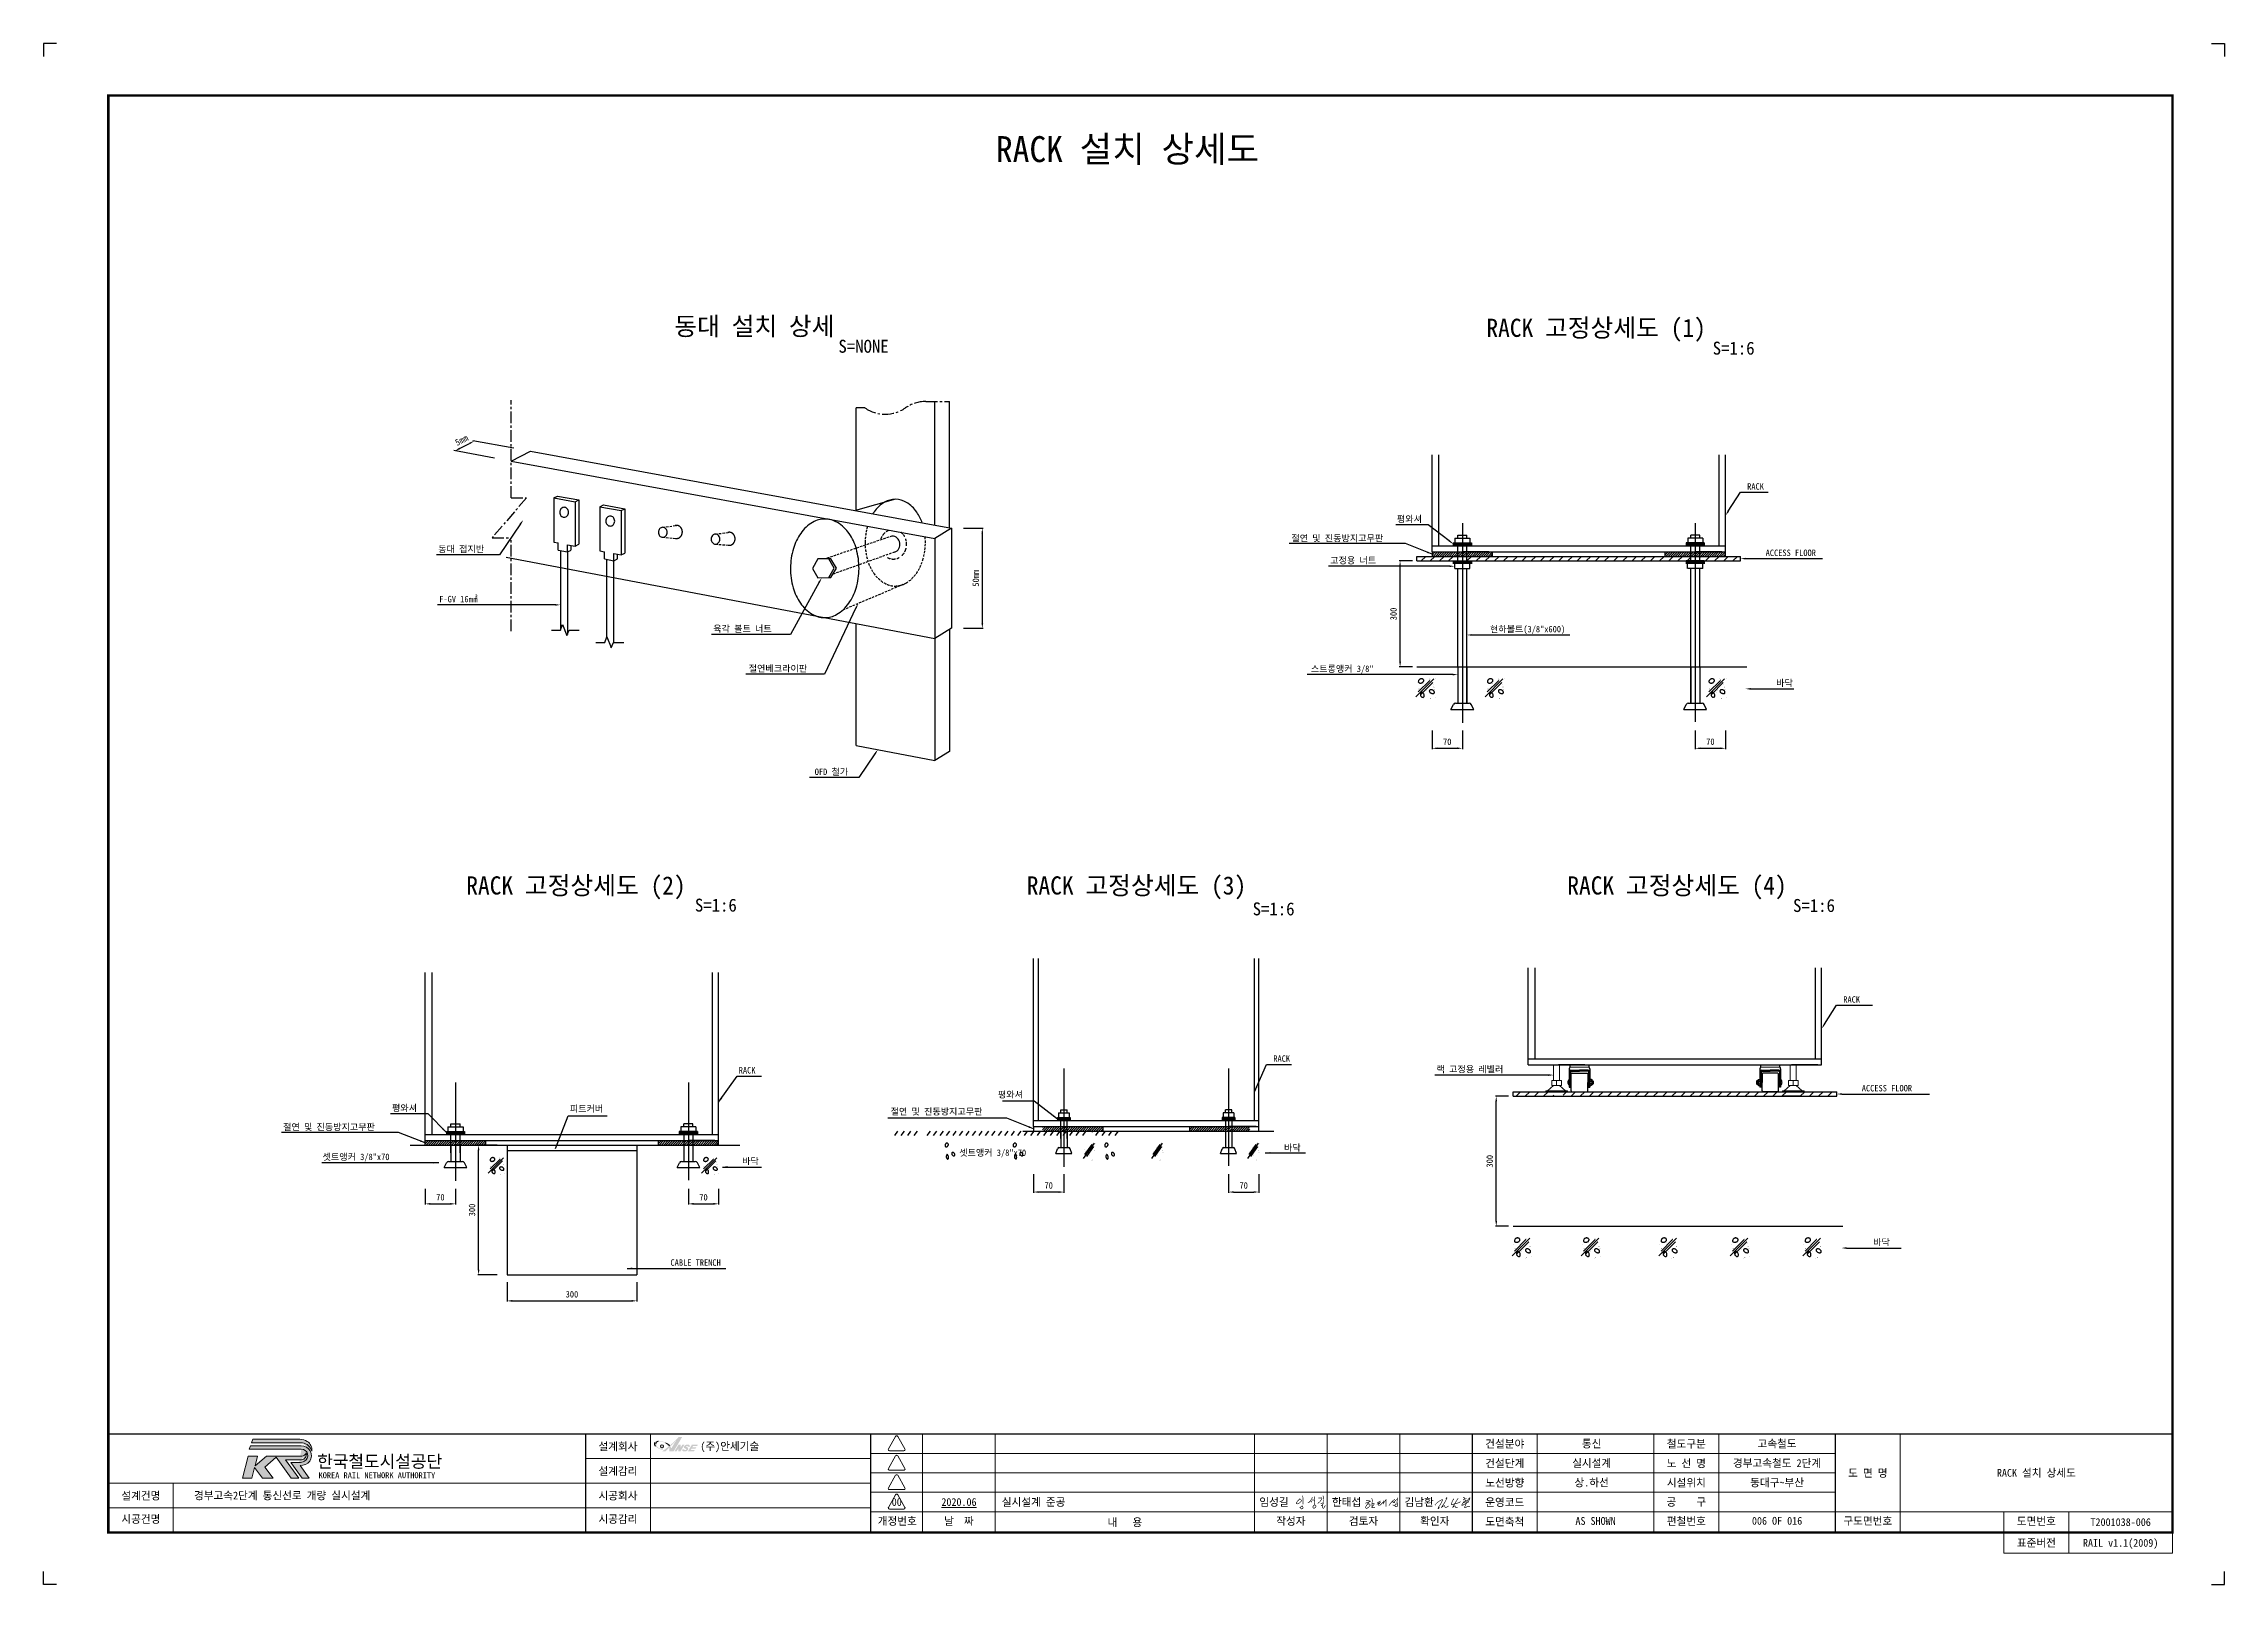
# Paper-space layout '표제부' of a CAD drawing. Extents: x 0 to 841, y 0 to 594.
# The model-space entities are those that its viewports show. They can reach past a viewport. Long polylines and large blocks are cut down to what shows.
import ezdxf
from ezdxf.enums import TextEntityAlignment as Align

# ---------------------------------------------------------------- set-up
doc = ezdxf.new("R2010")
doc.units = 0
doc.header["$LTSCALE"] = 60
doc.header["$MEASUREMENT"] = 0
for name, pattern in [('A-CENTR01', [2, 1.25, -0.25, 0.25, -0.25]), ('A-DASHD01', [0.75, 0.5, -0.25]), ('HIDDEN', [0.375, 0.25, -0.125])]:
    doc.linetypes.add(name, pattern=pattern)
doc.layers.get('0').update_dxf_attribs({"linetype": 'CONTINUOUS'})
doc.layers.get('Defpoints').update_dxf_attribs({"linetype": 'CONTINUOUS'})
for name, color, linetype in [('TN-BASE', 253, 'CONTINUOUS'), ('TN-CNTL', 1, 'A-CENTR01'), ('TN-CUTL', 1, 'A-CENTR01'), ('TN-DIMS', 1, 'CONTINUOUS'), ('TN-LEAL', 1, 'CONTINUOUS'), ('TN-LEAT', 3, 'CONTINUOUS'), ('TN-PATT', 1, 'CONTINUOUS'), ('TN-STEL', 3, 'CONTINUOUS'), ('TN-TEX1', 6, 'CONTINUOUS'), ('TN-TEXT', 3, 'CONTINUOUS'), ('TX-PAPR', 2, 'CONTINUOUS')]:
    doc.layers.add(name, color=color, linetype=linetype)
doc.layers.add('TX-BORD', color=7, linetype='CONTINUOUS', lineweight=0)
doc.layers.get('TX-PAPR').freeze()
doc.styles.add('GHS', font='GulimChe.ttf')
doc.styles.add('KORAIL', font='GulimChe.ttf')
doc.styles.get("Standard").update_dxf_attribs({"font": 'GulimChe.ttf'})
doc.styles.add('TB_TEXT', font='GulimChe.ttf')
doc.styles.add('TB_WBTXT', font='GulimChe.ttf')
doc.dimstyles.new('L30', dxfattribs={"dimscale": 6, "dimtxt": 2.5, "dimasz": 2, "dimexe": 0.3, "dimexo": 0.3, "dimgap": 1.25, "dimtad": 1, "dimdec": 0, "dimdsep": 46, "dimlunit": 6, "dimtxsty": 'Standard', "dimcen": 0, "dimclrd": 256, "dimclre": 256, "dimclrt": 3, "dimadec": 0, "dimazin": 0, "dimtfac": 0.666667, "dimtdec": 0, "dimtix": 1, "dimtmove": 2, "dimatfit": 3, "dimfxl": 0, "dimtolj": 1, "dimlwd": -1, "dimlwe": -1, "dimarcsym": 0})

psp = doc.layouts.new('표제부')

msp = doc.modelspace()

# ---------------------------------------------------------------- texts
at = {"layer": 'TN-LEAT', "ltscale": 0.1}
for s, p in [('동대 접지반', (191.12, 4051.84)), ('F-GV 16㎟', (191.36, 4040.27)), ('육각 볼트 너트', (254.76, 4033.43)), ('절연베크라이판', (262.96, 4024.22)), ('OFD 철가', (278.24, 4000.32))]:
    msp.add_text(s, height=1.5, dxfattribs=at).set_placement(p)
at = {"layer": 'TN-LEAT'}
for s, p in [('RACK', (3221.68, 1757.41)), ('평와셔', (2411.32, 1681.97)), ('절연 및 진동방지고무판', (2167.1, 1637.61)), ('ACCESS FLOOR', (3264.49, 1603.91)), ('고정용 너트', (2256.89, 1586.38)), ('현하볼트(3/8"x600)', (2626.51, 1427.36)), ('스트롱앵커 3/8"', (2212.14, 1335.68)), ('바닥', (3288.73, 1302.67)), ('RACK', (3444.12, 570.68)), ('RACK', (2125.3, 433.97)), ('랙 고정용 레벨러', (2502.94, 409.32)), ('RACK', (888.33, 406.91)), ('ACCESS FLOOR', (3486.93, 365.44)), ('평와셔', (1487.97, 350.9)), ('평와셔', (86.01, 319.43)), ('피트커버', (497.61, 318)), ('절연 및 진동방지고무판', (1239.75, 311.46)), ('절연 및 진동방지고무판', (-165.97, 275.71)), ('바닥', (2150.06, 227.72)), ('셋트앵커 3/8"x70', (-74.59, 206.63)), ('바닥', (896.16, 196.65)), ('바닥', (3513.36, 9.2)), ('CABLE TRENCH', (730.42, -37.93))]:
    msp.add_text(s, height=15, dxfattribs=at).set_placement(p)
at = {"layer": 'TN-TEX1', "ltscale": 0.1, "style": 'GHS'}
for s, height, p in [('동대 설치 상세', 4.2, (264.28, 4104.14)), ('S=NONE', 3, (289.54, 4099.5))]:
    msp.add_text(s, height=height, dxfattribs=at).set_placement(p, align=Align.MIDDLE_CENTER)
at = {"layer": 'TN-TEX1', "style": 'GHS'}
for s, p in [('RACK 고정상세도 (1)', (2872.12, 2131.87)), ('RACK 고정상세도 (3)', (1808.62, 841.97)), ('RACK 고정상세도 (4)', (3059.35, 841.97))]:
    msp.add_text(s, height=42, dxfattribs=at).set_placement(p, align=Align.MIDDLE_CENTER)
at = {"layer": 'TN-TEX1'}
for s, height, p in [('S=1:6', 30, (3190.41, 2084.81)), ('RACK 고정상세도 (2)', 42, (511.69, 841.97)), ('S=1:6', 30, (835.4, 796.38)), ('S=1:6', 30, (3376.31, 795.58)), ('S=1:6', 30, (2125.94, 787.74))]:
    msp.add_text(s, height=height, dxfattribs=at).set_placement(p, align=Align.MIDDLE_CENTER)
at = {"layer": 'TN-TEXT'}
msp.add_text('셋트앵커 3/8"x70', height=15, dxfattribs=at).set_placement((1398.51, 216.34))

# ---------------------------------------------------------------- blocks, each defined once
blk = doc.blocks.new('CXGLOGO-UNIT-KRNA-COLOR')
h = blk.add_hatch(color=166)
edge = h.paths.add_edge_path()
edge.add_arc((15.3, 4.2), 10, 59.195, 87.6904)
edge.add_line((15.7, 14.2), (-14.6, 14.2))
edge.add_line((-14.6, 14.2), (-15.4, 11.9))
edge.add_line((-15.4, 11.9), (17.3, 11.9))
edge.add_arc((16.4, 4.8), 7.13, 14.4338, 82.8523, ccw=False)
edge.add_arc((17.2, 7.5), 6.18, 351.2788, 418.625)
h = blk.add_hatch(color=166)
edge = h.paths.add_edge_path()
edge.add_line((-17.6, 3.4), (-11.6, 3.4))
edge.add_line((-11.6, 3.4), (-13.1, -2.8))
edge.add_line((-13.1, -2.8), (-5.8, 3.4))
edge.add_line((-5.8, 3.4), (16.9, 3.4))
edge.add_arc((16.5, 6.7), 3.37, 277.1672, 339.2536)
edge.add_arc((16.5, 4.5), 3.37, -86.0611, 17.644, ccw=False)
edge.add_line((16.7, 1.1), (6.4, 1.1))
edge.add_line((6.4, 1.1), (15, -10.7))
edge.add_line((15, -10.7), (10.1, -10.7))
edge.add_line((10.1, -10.7), (0.4, 2.7))
edge.add_line((0.4, 2.7), (-6.9, -3.7))
edge.add_line((-6.9, -3.7), (-1.4, -10.8))
edge.add_line((-1.4, -10.8), (-8.3, -10.8))
edge.add_line((-8.3, -10.8), (-13.5, -4))
edge.add_line((-13.5, -4), (-15.1, -10.8))
edge.add_line((-15.1, -10.8), (-21.2, -10.8))
edge.add_line((-21.2, -10.8), (-17.6, 3.4))
h = blk.add_hatch(color=46)
edge = h.paths.add_edge_path()
edge.add_arc((15.4, 5.5), 6.16, 269.178, 301.5498, ccw=False)
edge.add_line((15.3, -0.7), (9.8, -0.7))
edge.add_line((9.8, -0.7), (17.2, -10.8))
edge.add_line((17.2, -10.8), (21.7, -10.8))
edge.add_line((21.7, -10.8), (15.9, -2.7))
edge.add_arc((15.5, 6.1), 8.86, 272.286, 317.0312)
edge.add_arc((16.8, 3.7), 6.34, 325.2805, 452.1314)
edge.add_line((16.5, 10), (-16, 10))
edge.add_line((-16, 10), (-16.8, 7.8))
edge.add_line((-16.8, 7.8), (16.6, 7.8))
edge.add_arc((16.8, 3.8), 3.99, -62.7193, 92.2922, ccw=False)
at = {"color": 166}
for points in [[(20.4, 12.8, 0.12498), (15.7, 14.2), (-14.6, 14.2), (-15.4, 11.9), (17.3, 11.9, -0.307728), (23.3, 6.6, 0.302614)], [(-17.6, 3.4), (-11.6, 3.4), (-13.1, -2.8), (-5.8, 3.4), (16.9, 3.4, 0.27773), (19.7, 5.5, -0.486141), (16.7, 1.1), (6.4, 1.1), (15, -10.7), (10.1, -10.7), (0.4, 2.7), (-6.9, -3.7), (-1.4, -10.8), (-8.3, -10.8), (-13.5, -4), (-15.1, -10.8), (-21.2, -10.8)]]:
    blk.add_lwpolyline(points, format="xyb", close=True, dxfattribs=at)
at = {"color": 46}
blk.add_lwpolyline([(18.6, 0.2, -0.142195), (15.3, -0.7), (9.8, -0.7), (17.2, -10.8), (21.7, -10.8), (15.9, -2.7, 0.197757), (22, 0.1, 0.61792), (16.5, 10), (-16, 10), (-16.8, 7.8), (16.6, 7.8, -0.802668)], format="xyb", close=True, dxfattribs=at)
blk = doc.blocks.new('CXGLOGO-KRNA-COLOR')
blk.add_blockref('CXGLOGO-UNIT-KRNA-COLOR', (0, 0))
at = {"color": 166, "style": 'KORAIL'}
for s, height, p in [('한국철도시설공단', 8, (26.8, -4)), ('KOREA RAIL NETWORK AUTHORITY', 3.75, (27.7, -10.8))]:
    blk.add_text(s, height=height, dxfattribs=at).set_placement(p)
blk = doc.blocks.new('TXBLKA1-KRNAH')
at = {"layer": 'TX-BORD'}
h = blk.add_hatch(color=5, dxfattribs=at)
h.paths.add_polyline_path([(241.41, 53.44, 0.096425), (239.85, 54.59, 0.1233), (237.07, 55.37, 0.107959), (236.18, 55.25, 0.147974), (235.63, 54.71, 0.146771), (235.6, 53.86, 0.166867), (235.92, 53.32, 0.084002), (237.3, 52.29, 0.125004), (238.6, 51.98, 0.324316), (238.9, 52.16, 0.181232), (238.8, 52.77, -0.176206), (238.41, 52.66, -0.165955), (238.43, 52.37, -0.236091), (238.11, 52.27, -0.163197), (237.2, 52.6, -0.211159), (236.11, 54.03, -0.492063), (237.15, 55.14, -0.264032), (241.01, 53.12, -0.023302), (238.51, 51.28), (239.75, 51.28, 0.034752), (241.24, 52.65, -0.038457), (241.29, 51.28), (242.97, 51.28), (246.25, 56.8), (244.88, 56.8, -0.036327)])
h.paths.add_polyline_path([(242.08, 52.46), (241.66, 53.16, 0.03885), (244.06, 55.69)], flags=16)
h = blk.add_hatch(color=3, dxfattribs=at)
h.paths.add_polyline_path([(244.79, 51.28), (245.61, 51.28), (247.14, 53.85), (246.32, 53.85), (245.64, 52.71), (245.64, 53.85), (244.83, 53.85), (243.3, 51.28), (244.11, 51.28), (244.79, 52.43)])
h.paths.add_polyline_path([(247.73, 51.85, -0.206701), (247.2, 51.81, -0.316027), (247.06, 51.95, -0.031225), (247.06, 52.07), (246.36, 52.07, 0.483426), (246.52, 51.35, 0.203838), (248.04, 51.43, 0.079762), (248.43, 51.8, 0.172378), (248.58, 52.3, 0.221594), (248.3, 52.81, 0.038449), (247.87, 53.02, -0.563174), (247.89, 53.34, -0.276773), (248.29, 53.37, -0.312628), (248.42, 53.08), (249.21, 53.08, 0.143901), (249.17, 53.48, 0.169249), (248.83, 53.82, 0.119216), (248.04, 53.89, 0.167621), (247.24, 53.47, 0.258991), (246.94, 52.74, 0.208246), (247.3, 52.44, -0.022645), (247.74, 52.2, -0.588103)])
h.paths.add_polyline_path([(249.56, 51.83), (249.82, 52.27), (251.36, 52.27), (251.72, 52.86), (250.18, 52.86), (250.44, 53.3), (251.98, 53.3), (252.31, 53.85), (250, 53.85), (248.47, 51.28), (250.78, 51.28), (251.1, 51.83)])
h.paths.add_polyline_path([(239.05, 53.25, 1), (237.87, 53.25, 1)])
at = {"layer": 'Defpoints', "color": 1}
blk.add_line((836, 594), (841, 594), dxfattribs=at)
for points in [[(5, 594), (0, 594), (0, 589)], [(836, 594), (841, 594), (841, 589)], [(5, 0), (0, 0), (0, 5)], [(836, 0), (841, 0), (841, 5)]]:
    blk.add_lwpolyline(points, dxfattribs=at)
at = {"layer": 'TX-BORD'}
for p, q in [((234, 20), (234, 58)), ((319, 50.5), (549.5, 50.5)), ((339, 20), (339, 58)), ((367, 20), (367, 58)), ((467, 20), (467, 58)), ((495, 20), (495, 58)), ((523, 20), (523, 58)), ((549.5, 50.5), (691, 50.5)), ((576, 20), (576, 58)), ((621, 20), (621, 58)), ((646, 20), (646, 58)), ((716, 20), (716, 58)), ((209, 48.5), (319, 48.5)), ((319, 43), (549.5, 43)), ((549.5, 43), (691, 43)), ((25, 39), (319, 39)), ((50, 20), (50, 39)), ((319, 35.5), (549.5, 35.5)), ((549.5, 35.5), (691, 35.5)), ((25, 29.5), (319, 29.5)), ((319, 28), (691, 28)), ((453.5, 28), (373, 28)), ((821, 28), (691, 28)), ((756, 20), (756, 28)), ((781, 12), (781, 28))]:
    blk.add_line(p, q, dxfattribs=at)
at = {"layer": 'TX-BORD', "const_width": 1}
blk.add_lwpolyline([(821, 20), (25, 20), (25, 574), (821, 574)], close=True, dxfattribs=at)
at = {"layer": 'TX-BORD'}
for points, const_width in [([(25, 58), (821, 58)], 0.5), ([(209, 20), (209, 58)], 0.5), ([(209, 20), (209, 58)], 0.5), ([(319, 20), (319, 58)], 0.5), ([(551, 20), (551, 58)], 0.5), ([(691, 20), (691, 58)], 0.5), ([(489.16, 32.47), (490.23, 32.6)], 0.24), ([(510.02, 32.43), (511.22, 32.3), (511.29, 32.17), (511.29, 31.91), (509.68, 31.25), (511.29, 31.91), (511.93, 32.15), (511.29, 31.91), (510.45, 30.87), (510.06, 30.25), (509.86, 29.88), (509.82, 29.64), (509.85, 29.48), (509.94, 29.38), (510.07, 29.35), (510.38, 29.36), (511.09, 29.84), (511.32, 30.09), (511.53, 30.37), (511.52, 30.66), (511.47, 30.83), (511.33, 30.95), (511.02, 30.99), (510.45, 30.87)], 0.24), ([(511.96, 33.12), (512.32, 32.9), (512.39, 32.4), (512.31, 31.14), (512.21, 29.77), (512.24, 29.56), (512.39, 29.52), (512.61, 29.55), (512.95, 29.62), (513.48, 29.76)], 0.24), ([(512.31, 31.14), (512.99, 31.2), (513.13, 31.16), (513.03, 30.78), (512.21, 29.77)], 0.24), ([(514.32, 31.57), (514.59, 31.64), (515.5, 32.11), (514.59, 31.64), (514.69, 31.19), (514.15, 30.85), (514.69, 31.19), (515.47, 31.61), (514.75, 30.62), (514.93, 30.41), (515.2, 30.4), (515.62, 30.7), (516.67, 31.8), (516.69, 32.23), (516.67, 31.8), (516.66, 31.21), (517.64, 32.57), (517.67, 29.98)], 0.24), ([(521.05, 32.83), (519.79, 31.7), (518.83, 30.43), (519.79, 31.7), (520.42, 32.27), (520.32, 31.82), (520.41, 31.55), (520.64, 31.46), (521, 31.65), (520.94, 31.92), (522.01, 32.93), (522.02, 33.4), (522.01, 32.93), (521.99, 31.92), (521.99, 31.59), (521.7, 31.85), (521.99, 31.59), (522.08, 31.07), (522.06, 30.3), (521.97, 30), (521.58, 29.93), (521.29, 29.99), (521.13, 30.2), (521.17, 30.65), (521.36, 30.97), (521.77, 31.01), (522.08, 31)], 0.24), ([(521.15, 30.43), (520.87, 30.43), (520.47, 30.53), (520.28, 30.68)], 0.24)]:
    blk.add_lwpolyline(points, dxfattribs=dict(at, const_width=const_width))
for points in [[(328.58, 57.05), (325.78, 52.19, 0.57735), (326.17, 51.52), (331.78, 51.52, 0.57735), (332.17, 52.19), (329.36, 57.05, 0.57735)], [(328.58, 49.55), (325.78, 44.69, 0.57735), (326.17, 44.02), (331.78, 44.02, 0.57735), (332.17, 44.69), (329.36, 49.55, 0.57735)], [(328.58, 42.05), (325.78, 37.19, 0.57735), (326.17, 36.52), (331.78, 36.52, 0.57735), (332.17, 37.19), (329.36, 42.05, 0.57735)], [(328.58, 34.55), (325.78, 29.69, 0.57735), (326.17, 29.02), (331.78, 29.02, 0.57735), (332.17, 29.69), (329.36, 34.55, 0.57735)]]:
    blk.add_lwpolyline(points, format="xyb", close=True, dxfattribs=at)
at = {"layer": 'TX-BORD', "const_width": 0.24}
for points in [[(485.57, 34.24, -0.031521), (485.64, 32.12, 0.015452), (485.64, 30.85, 0.488947)], [(489.3, 33.6, -0.116912), (488.11, 31.72, -0.245276), (487.54, 31.55, -2.571837)], [(490.15, 33.87, -0.089273), (490.12, 31.67, 0.068943), (490.06, 30.69, 0.261353)], [(493.32, 34.22, -0.102288), (493.6, 33.42, -0.080289), (493.6, 33.07, 0.066761), (493.58, 32.62, -0.06278), (493.53, 31.56, 8.85417)], [(547.43, 33.59, -0.145348), (547.88, 33.43, -0.307225), (547.95, 33.23, -0.212679), (547.38, 32.49, -0.113681), (548.62, 33.04, -0.266507), (548.74, 33, -3.538723)], [(484.54, 33.09, 0.071134), (483.15, 31.48, 0.394214), (483.21, 31.1, 0.224261), (483.52, 31.04, 0.193438), (484.97, 32.08, 0.544983), (484.67, 32.72, 0.066146), (484.03, 32.72, 27.196208)], [(484.41, 29.84, 0.02121), (484.98, 29.12, 0.409369), (485.14, 29.11, -0.211811), (485.49, 29.21, 0.416377), (485.62, 29.3, 0.123643), (485.54, 30.12, 0.523631), (485.28, 30.19, -0.072983), (484.51, 29.7, 0.005941)], [(488.57, 32.27, -0.142438), (489.07, 31.68, 5.949847)], [(490.05, 30.54, 0.235154), (489.49, 29.9, 0.345857), (489.7, 29.41, 0.306746), (490.2, 29.45, 0.103095), (490.63, 29.98, 0.395571), (490.49, 30.5, 0.242915), (490.05, 30.54, 6.064713)], [(491.55, 33.36, 0.139976), (491.83, 33.26, 0.096355), (492.64, 33.37, -0.240321), (492.85, 33.34, -0.353191), (492.93, 33.05, -0.157335), (491.33, 31.22, -6.381378)], [(492.46, 31.11), (493.22, 31.4, -0.375176), (493.45, 31.31, -0.266244), (493.45, 31.13, -0.042219), (493.07, 30.6, -0.159939), (492.63, 30.34, -0.171647), (493.2, 30.37, -0.458058), (493.29, 30.17, 0.159326), (493.23, 29.58, 0.227707), (493.39, 29.37, 0.407988), (493.73, 29.47, -0.001483), (493.89, 29.78, 0.004186), (494.14, 30.24, -0.100484), (494.33, 30.47, -0.346277)], [(536.7, 30.48, -0.382901), (536.65, 30.71, -0.12512), (539.4, 32.69, -0.474239), (539.59, 32.59, -0.046113), (537.92, 29.73, 0.151113), (537.77, 29.29, 0.58991), (537.88, 29.22, 0.096338), (538.33, 29.72, 2.196927)], [(540.73, 33.09, -0.071383), (541.05, 33.41, -0.346917), (541.16, 33.41, -0.258278), (541.18, 33.35, -0.079918), (541.06, 32.96, -0.048596), (539.06, 29.69, 0.947427), (539.13, 29.64, -0.022437), (540.04, 30.36, -0.344585), (540.2, 30.35, -0.12284), (540.25, 30.29, 0.011347), (540.43, 29.85, 0.194638), (540.6, 29.69, 0.189435), (540.9, 29.69, 0.009404), (541.84, 30.24, 3.287276)], [(543.84, 33.07, 0.030212), (542.85, 31.06, 0.575113), (543.08, 30.76, 0.043168), (545.96, 31.58, 0.237594), (546.32, 31.98, 1.260425)], [(545.61, 33.11, 0.150889), (545.13, 32.65, 0.025288), (543.37, 29.61), (544.07, 30.23, -0.448359), (544.33, 30.16, 0.073819), (544.59, 29.67, 0.359456), (544.94, 29.59, 0.031982), (545.26, 29.77, 3.102048)], [(547.6, 31.85, 0.23976), (547.57, 31.5, 0.345796), (547.69, 31.43, 0.195352), (548.64, 32.18, 0.393888), (548.6, 32.35, 0.293784), (548.35, 32.35, 0.099623), (547.44, 31.43, 0.02205), (546.93, 30.69, 0.380988), (546.98, 30.44, 0.18866), (547.1, 30.41), (549.22, 31.59, 0.122154), (549.44, 31.8), (550.04, 33.22, 0.396041), (549.99, 33.36, 0.224142), (549.88, 33.36, 0.078358), (549.02, 32.08), (547.95, 29.67, 0.444285), (547.97, 29.61), (548.29, 29.6, 0.179185), (548.5, 29.67), (549.15, 30.07, -0.135616), (549.34, 30.12), (550.04, 30.11)]]:
    blk.add_lwpolyline(points, format="xyb", dxfattribs=at)
at = {"layer": 'TX-BORD'}
blk.add_lwpolyline([(821, 20), (821, 12), (756, 12), (756, 20)], close=True, dxfattribs=at)
at = {"layer": 'TX-BORD', "color": 3}
blk.add_circle((238.46, 53.25), 0.594, dxfattribs=at)
at = {"layer": 'TX-BORD', "color": 5}
for centre, radius, start, end in [((237.04, 54.23), 1.49, 161.17216, 194.57108), ((236.55, 54.06), 0.967, 192.10036, 229.99429), ((237.06, 54.19), 0.96, 84.64387, 189.44431), ((237.68, 50.02), 5.06, 42.58477, 64.6157)]:
    blk.add_arc(centre, radius, start, end, dxfattribs=at)
at = {"layer": 'TX-BORD', "xscale": 0.6, "yscale": 0.6}
blk.add_blockref('CXGLOGO-KRNA-COLOR', (89.41, 47.41), dxfattribs=at)
at = {"layer": 'TX-BORD', "style": 'TB_TEXT'}
for s, p in [('설계회사', (221.5, 53.25)), ('건설분야', (563.5, 54.25)), ('철도구분', (633.5, 54.25)), ('설계감리', (221.5, 43.75)), ('건설단계', (563.5, 46.75)), ('노 선 명', (633.5, 46.75)), ('도 면 명', (703.5, 43)), ('설계건명', (37.5, 34.25)), ('시공회사', (221.5, 34.25)), ('노선방향', (563.5, 39.25)), ('시설위치', (633.5, 39.25)), ('시공건명', (37.5, 25.25)), ('시공감리', (221.5, 25.25)), ('개정번호', (329.21, 24.5)), ('날  짜', (353, 24.5)), ('내   용', (417, 24)), ('작성자', (481, 24.5)), ('검토자', (509, 24.5)), ('확인자', (536.5, 24.5)), ('운영코드', (563.5, 31.75)), ('도면축척', (563.5, 24.25)), ('공    구', (633.5, 31.75)), ('편철번호', (633.5, 24.5)), ('구도면번호', (703.5, 24.51)), ('도면번호', (768.5, 24.51))]:
    blk.add_text(s, height=3, dxfattribs=at).set_placement(p, align=Align.MIDDLE)
blk.add_text('표준버전', height=3, dxfattribs=at).set_placement((768.5, 16), align=Align.MIDDLE_CENTER)
at = {"layer": 'TX-BORD', "style": 'TB_TEXT', "flags": 1}
blk.add_attdef('TD_CLASSCODE', text='', height=3, dxfattribs=at).set_placement((25, 577.54), align=Align.MIDDLE_LEFT)
at = {"layer": 'TX-BORD'}
for tag, height, style, p in [('TB_MTITIL', 10, 'TB_WBTXT', (418, 553.33)), ('TB_STITL', 7, 'TB_WBTXT', (418, 538.33)), ('TR_RNUM4', 3, 'TB_TEXT', (329, 54.25)), ('TR_RDAT4', 3, 'TB_TEXT', (353, 54.25)), ('TD_FIELD', 3, 'TB_TEXT', (597, 54.25)), ('TD_RLCLASS', 3, 'TB_TEXT', (668.5, 54.25)), ('TD_DNAME_TOP', 3, 'TB_TEXT', (768.5, 48.98)), ('TR_RNUM3', 3, 'TB_TEXT', (329, 46.75)), ('TR_RDAT3', 3, 'TB_TEXT', (353, 46.75)), ('TD_CSTEP', 3, 'TB_TEXT', (597, 46.75)), ('TD_RLNAME', 3, 'TB_TEXT', (668.5, 46.75)), ('TD_DNAME_MAIN', 3, 'TB_TEXT', (768.5, 43)), ('TR_RNUM2', 3, 'TB_TEXT', (329, 39.25)), ('TR_RDAT2', 3, 'TB_TEXT', (353, 39.25)), ('TD_DIRCODE', 3, 'TB_TEXT', (597, 39.25)), ('TD_RLSECT', 3, 'TB_TEXT', (668.5, 39.25)), ('TD_DNAME_BOT', 3, 'TB_TEXT', (768.5, 36.98)), ('TR_RNUM1', 3, 'TB_TEXT', (329, 31.75)), ('TR_RDAT1', 3, 'TB_TEXT', (353, 31.75)), ('TD_SYSCODE', 3, 'TB_TEXT', (597, 31.75)), ('SCALE', 3, 'TB_TEXT', (598.5, 24.45)), ('TD_CSECT', 3, 'TB_TEXT', (668.5, 31.75)), ('TD_DWGNO', 3, 'TB_TEXT', (668.5, 24.5)), ('TD_DWGCODE_PREV', 3, 'TB_TEXT', (736, 24)), ('TD_DWGCODE', 3, 'TB_TEXT', (801, 24)), ('TD_VERSION', 3, 'TB_TEXT', (801, 16))]:
    blk.add_attdef(tag, text='', height=height, dxfattribs=dict(at, style=style)).set_placement(p, align=Align.MIDDLE_CENTER)
at = {"layer": 'TX-BORD', "style": 'TB_TEXT'}
for tag, p in [('TD_DCOMP', (253.27, 53.25)), ('TR_RCON4', (369.52, 54.25)), ('TR_DGN4', (468.83, 54.25)), ('TR_CHK4', (496.83, 54.25)), ('TR_APP4', (524.83, 54.25)), ('TD_DSCCOMP', (253.27, 43.75)), ('TR_RCON3', (369.52, 46.75)), ('TR_DGN3', (468.83, 46.75)), ('TR_CHK3', (496.83, 46.75)), ('TR_APP3', (524.83, 46.75)), ('TD_DNAME', (58, 34.25)), ('TD_CCOMP', (253.27, 34.25)), ('TR_RCON2', (369.52, 39.25)), ('TR_DGN2', (468.83, 39.25)), ('TR_CHK2', (496.83, 39.25)), ('TR_APP2', (524.83, 39.25)), ('TD_CNAME', (58, 25.15)), ('TD_CSCOMP', (253.27, 25.25)), ('TR_RCON1', (369.52, 31.75)), ('TR_DGN1', (468.83, 31.75)), ('TR_CHK1', (496.83, 31.75)), ('TR_APP1', (524.83, 31.75))]:
    blk.add_attdef(tag, text='', height=3, dxfattribs=at).set_placement(p, align=Align.MIDDLE_LEFT)
blk = doc.blocks.new('*D0')
at = {"layer": 'Defpoints', "color": 0}
for p in [(2492.67, 1202.31), (2562.67, 1202.31), (2562.67, 1159.2)]:
    blk.add_point(p, dxfattribs=at)
at = {"layer": 'TN-DIMS'}
for p, q in [((2492.67, 1200.51), (2492.67, 1157.4)), ((2562.67, 1200.51), (2562.67, 1157.4)), ((2504.67, 1159.2), (2550.67, 1159.2))]:
    blk.add_line(p, q, dxfattribs=at)
for points in [[(2504.67, 1161.2), (2504.67, 1157.2), (2492.67, 1159.2)], [(2550.67, 1161.2), (2550.67, 1157.2), (2562.67, 1159.2)]]:
    blk.add_solid(points, dxfattribs=at)
at = {"layer": 'TN-DIMS', "color": 3, "insert": (2527.67, 1174.39), "char_height": 15, "attachment_point": 5}
blk.add_mtext('\\A1;70', dxfattribs=at)
blk = doc.blocks.new('*D1')
at = {"layer": 'Defpoints', "color": 0}
for p in [(3101.56, 1202.31), (3171.56, 1202.31), (3171.56, 1159.2)]:
    blk.add_point(p, dxfattribs=at)
at = {"layer": 'TN-DIMS'}
for p, q in [((3101.56, 1200.51), (3101.56, 1157.4)), ((3171.56, 1200.51), (3171.56, 1157.4)), ((3113.56, 1159.2), (3159.56, 1159.2))]:
    blk.add_line(p, q, dxfattribs=at)
for points in [[(3113.56, 1161.2), (3113.56, 1157.2), (3101.56, 1159.2)], [(3159.56, 1161.2), (3159.56, 1157.2), (3171.56, 1159.2)]]:
    blk.add_solid(points, dxfattribs=at)
at = {"layer": 'TN-DIMS', "color": 3, "insert": (3136.56, 1174.39), "char_height": 15, "attachment_point": 5}
blk.add_mtext('\\A1;70', dxfattribs=at)
blk = doc.blocks.new('*D2')
at = {"layer": 'Defpoints', "color": 0}
for p in [(2418.64, 1592.66), (2449.08, 1592.66), (2449.08, 1347.28)]:
    blk.add_point(p, dxfattribs=at)
at = {"layer": 'TN-DIMS'}
for p, q in [((2447.28, 1592.66), (2416.84, 1592.66)), ((2418.64, 1359.28), (2418.64, 1580.66)), ((2447.28, 1347.28), (2416.84, 1347.28))]:
    blk.add_line(p, q, dxfattribs=at)
for points in [[(2416.64, 1580.66), (2420.64, 1580.66), (2418.64, 1592.66)], [(2416.64, 1359.28), (2420.64, 1359.28), (2418.64, 1347.28)]]:
    blk.add_solid(points, dxfattribs=at)
at = {"layer": 'TN-DIMS', "color": 3, "insert": (2403.47, 1469.97), "char_height": 15, "attachment_point": 5, "rotation": 90}
blk.add_mtext('\\A1;{\\fGulimChe|b0|i0|c129|p0;300}', dxfattribs=at)
blk = doc.blocks.new('*D3')
at = {"layer": 'Defpoints', "color": 0}
for p in [(352.34, -74.28), (652.5, -74.28), (652.5, -119.03)]:
    blk.add_point(p, dxfattribs=at)
at = {"layer": 'TN-DIMS'}
for p, q in [((352.34, -76.08), (352.34, -120.83)), ((652.5, -76.08), (652.5, -120.83)), ((364.34, -119.03), (640.5, -119.03))]:
    blk.add_line(p, q, dxfattribs=at)
for points in [[(364.34, -117.03), (364.34, -121.03), (352.34, -119.03)], [(640.5, -117.03), (640.5, -121.03), (652.5, -119.03)]]:
    blk.add_solid(points, dxfattribs=at)
at = {"layer": 'TN-DIMS', "color": 3, "insert": (502.42, -103.86), "char_height": 15, "attachment_point": 5}
blk.add_mtext('\\A1;300', dxfattribs=at)
blk = doc.blocks.new('*D4')
at = {"layer": 'Defpoints', "color": 0}
for p in [(286.36, 241.26), (331.56, 241.26), (331.56, -58.78)]:
    blk.add_point(p, dxfattribs=at)
at = {"layer": 'TN-DIMS'}
for p, q in [((329.76, 241.26), (284.56, 241.26)), ((286.36, -46.78), (286.36, 229.26)), ((329.76, -58.78), (284.56, -58.78))]:
    blk.add_line(p, q, dxfattribs=at)
for points in [[(284.36, 229.26), (288.36, 229.26), (286.36, 241.26)], [(284.36, -46.78), (288.36, -46.78), (286.36, -58.78)]]:
    blk.add_solid(points, dxfattribs=at)
at = {"layer": 'TN-DIMS', "color": 3, "insert": (271.19, 91.24), "char_height": 15, "attachment_point": 5, "rotation": 90}
blk.add_mtext('\\A1;300', dxfattribs=at)
blk = doc.blocks.new('*D5')
at = {"layer": 'Defpoints', "color": 0}
for p in [(162.97, 142.06), (232.97, 142.06), (232.97, 105.42)]:
    blk.add_point(p, dxfattribs=at)
at = {"layer": 'TN-DIMS'}
for p, q in [((162.97, 140.26), (162.97, 103.62)), ((232.97, 140.26), (232.97, 103.62)), ((174.97, 105.42), (220.97, 105.42))]:
    blk.add_line(p, q, dxfattribs=at)
for points in [[(174.97, 107.42), (174.97, 103.42), (162.97, 105.42)], [(220.97, 107.42), (220.97, 103.42), (232.97, 105.42)]]:
    blk.add_solid(points, dxfattribs=at)
at = {"layer": 'TN-DIMS', "color": 3, "insert": (197.97, 120.61), "char_height": 15, "attachment_point": 5}
blk.add_mtext('\\A1;70', dxfattribs=at)
blk = doc.blocks.new('*D6')
at = {"layer": 'Defpoints', "color": 0}
for p in [(771.87, 142.06), (841.87, 142.06), (841.87, 105.42)]:
    blk.add_point(p, dxfattribs=at)
at = {"layer": 'TN-DIMS'}
for p, q in [((771.87, 140.26), (771.87, 103.62)), ((841.87, 140.26), (841.87, 103.62)), ((783.87, 105.42), (829.87, 105.42))]:
    blk.add_line(p, q, dxfattribs=at)
for points in [[(783.87, 107.42), (783.87, 103.42), (771.87, 105.42)], [(829.87, 107.42), (829.87, 103.42), (841.87, 105.42)]]:
    blk.add_solid(points, dxfattribs=at)
at = {"layer": 'TN-DIMS', "color": 3, "insert": (806.87, 120.61), "char_height": 15, "attachment_point": 5}
blk.add_mtext('\\A1;70', dxfattribs=at)
blk = doc.blocks.new('*D7')
at = {"layer": 'Defpoints', "color": 0}
for p in [(2641.09, 354.19), (2671.52, 354.19), (2671.52, 53.81)]:
    blk.add_point(p, dxfattribs=at)
at = {"layer": 'TN-DIMS'}
for p, q in [((2669.72, 354.19), (2639.29, 354.19)), ((2641.09, 65.81), (2641.09, 342.19)), ((2669.72, 53.81), (2639.29, 53.81))]:
    blk.add_line(p, q, dxfattribs=at)
for points in [[(2639.09, 342.19), (2643.09, 342.19), (2641.09, 354.19)], [(2639.09, 65.81), (2643.09, 65.81), (2641.09, 53.81)]]:
    blk.add_solid(points, dxfattribs=at)
at = {"layer": 'TN-DIMS', "color": 3, "insert": (2625.92, 204), "char_height": 15, "attachment_point": 5, "rotation": 90}
blk.add_mtext('\\A1;300', dxfattribs=at)
blk = doc.blocks.new('*D8')
at = {"layer": 'Defpoints', "color": 0}
for p in [(1570.48, 175.77, 992.78), (1640.69, 175.77, 992.78), (1570.48, 132.72)]:
    blk.add_point(p, dxfattribs=at)
at = {"layer": 'TN-DIMS'}
for p, q in [((1570.48, 173.97), (1570.48, 130.92)), ((1640.69, 173.97), (1640.69, 130.92)), ((1628.69, 132.72), (1582.48, 132.72))]:
    blk.add_line(p, q, dxfattribs=at)
for points in [[(1582.48, 134.72), (1582.48, 130.72), (1570.48, 132.72)], [(1628.69, 134.72), (1628.69, 130.72), (1640.69, 132.72)]]:
    blk.add_solid(points, dxfattribs=at)
at = {"layer": 'TN-DIMS', "color": 3, "insert": (1605.58, 147.91), "char_height": 15, "attachment_point": 5}
blk.add_mtext('\\A1;70', dxfattribs=at)
blk = doc.blocks.new('*D9')
at = {"layer": 'Defpoints', "color": 0}
for p in [(2021.75, 175.77, 1373.84), (2091.75, 175.77, 1373.84), (2091.75, 132.72)]:
    blk.add_point(p, dxfattribs=at)
at = {"layer": 'TN-DIMS'}
for p, q in [((2021.75, 173.97), (2021.75, 130.92)), ((2091.75, 173.97), (2091.75, 130.92)), ((2033.75, 132.72), (2079.75, 132.72))]:
    blk.add_line(p, q, dxfattribs=at)
for points in [[(2033.75, 134.72), (2033.75, 130.72), (2021.75, 132.72)], [(2079.75, 134.72), (2079.75, 130.72), (2091.75, 132.72)]]:
    blk.add_solid(points, dxfattribs=at)
at = {"layer": 'TN-DIMS', "color": 3, "insert": (2056.75, 147.91), "char_height": 15, "attachment_point": 5}
blk.add_mtext('\\A1;70', dxfattribs=at)
blk = doc.blocks.new('*D10')
at = {"layer": 'Defpoints', "color": 0, "ltscale": 0.1}
for p in [(199.45, 4077.58), (204.45, 4073.58), (208.9, 4075.86)]:
    blk.add_point(p, dxfattribs=at)
at = {"layer": 'TN-DIMS', "ltscale": 0.1}
for p, q in [((208.61, 4075.91), (199.16, 4077.64)), ((204.16, 4073.63), (194.71, 4075.36)), ((196.06, 4075.85), (198.38, 4077.04))]:
    blk.add_line(p, q, dxfattribs=at)
for points in [[(198.29, 4077.21), (198.47, 4076.86), (199.45, 4077.58)], [(195.97, 4076.03), (196.16, 4075.67), (195, 4075.3)]]:
    blk.add_solid(points, dxfattribs=at)
at = {"layer": 'TN-DIMS', "color": 3, "ltscale": 0.1, "insert": (196.53, 4077.79), "char_height": 1.5, "attachment_point": 5, "rotation": 27.1019}
blk.add_mtext('\\A1;5㎜', dxfattribs=at)
blk = doc.blocks.new('*D14')
at = {"layer": 'Defpoints', "color": 0, "ltscale": 0.1}
for p in [(312.51, 4057.44), (312.51, 4034.26), (317.02, 4034.26)]:
    blk.add_point(p, dxfattribs=at)
at = {"layer": 'TN-DIMS', "ltscale": 0.1}
for p, q in [((312.69, 4057.44), (317.2, 4057.44)), ((317.02, 4056.24), (317.02, 4035.46)), ((312.69, 4034.26), (317.2, 4034.26))]:
    blk.add_line(p, q, dxfattribs=at)
for points in [[(316.82, 4056.24), (317.22, 4056.24), (317.02, 4057.44)], [(316.82, 4035.46), (317.22, 4035.46), (317.02, 4034.26)]]:
    blk.add_solid(points, dxfattribs=at)
at = {"layer": 'TN-DIMS', "color": 3, "ltscale": 0.1, "insert": (315.5, 4045.85), "char_height": 1.5, "attachment_point": 5, "rotation": 90}
blk.add_mtext('\\A1;50mm', dxfattribs=at)

# ---------------------------------------------------------------- dimensions: what is measured, and where the dimension line sits
at = {"layer": 'TN-DIMS', "ltscale": 0.1}
dim = msp.add_aligned_dim(p1=(204.45, 4073.58), p2=(208.9, 4075.86), distance=5.84, text='<>㎜', dimstyle='L30', override={"dimscale": 0.6}, dxfattribs=at)
dim.commit()
dim.dimension.update_dxf_attribs({"geometry": '*D10', "text_midpoint": (196.53, 4077.79)})
dim = msp.add_linear_dim(base=(317.02, 4034.26), p1=(312.51, 4057.44), p2=(312.51, 4034.26), angle=90, text='50mm', dimstyle='L30', override={"dimscale": 0.6}, dxfattribs=at)
dim.commit()
dim.dimension.update_dxf_attribs({"geometry": '*D14', "text_midpoint": (315.5, 4045.85)})
at = {"layer": 'TN-DIMS'}
dim = msp.add_linear_dim(base=(2418.64, 1592.66), p1=(2449.08, 1347.28), p2=(2449.08, 1592.66), angle=90, text='{\\fGulimChe|b0|i0|c129|p0;300}', dimstyle='L30', dxfattribs=at)
dim.commit()
dim.dimension.update_dxf_attribs({"geometry": '*D2', "text_midpoint": (2403.47, 1469.97)})
for base, p1, p2, picture, middle in [((2562.67, 1159.2), (2492.67, 1202.31), (2562.67, 1202.31), '*D0', (2527.67, 1174.39)), ((3171.56, 1159.2), (3101.56, 1202.31), (3171.56, 1202.31), '*D1', (3136.56, 1174.39)), ((1570.48, 132.72), (1640.69, 175.77, 992.78), (1570.48, 175.77, 992.78), '*D8', (1605.58, 147.91)), ((2091.75, 132.72), (2021.75, 175.77, 1373.84), (2091.75, 175.77, 1373.84), '*D9', (2056.75, 147.91)), ((232.97, 105.42), (162.97, 142.06), (232.97, 142.06), '*D5', (197.97, 120.61)), ((841.87, 105.42), (771.87, 142.06), (841.87, 142.06), '*D6', (806.87, 120.61)), ((652.5, -119.03), (352.34, -74.28), (652.5, -74.28), '*D3', (502.42, -103.86))]:
    dim = msp.add_linear_dim(base=base, p1=p1, p2=p2, dimstyle='L30', dxfattribs=at)
    dim.commit()
    dim.dimension.update_dxf_attribs({"geometry": picture, "text_midpoint": middle})
for base, p1, p2, picture, middle in [((2641.09, 354.19), (2671.52, 53.81), (2671.52, 354.19), '*D7', (2625.92, 204)), ((286.36, 241.26), (331.56, -58.78), (331.56, 241.26), '*D4', (271.19, 91.24))]:
    dim = msp.add_linear_dim(base=base, p1=p1, p2=p2, angle=90, dimstyle='L30', dxfattribs=at)
    dim.commit()
    dim.dimension.update_dxf_attribs({"geometry": picture, "text_midpoint": middle})

# ---------------------------------------------------------------- hatches: boundary and pattern name
at = {"layer": 'TN-BASE'}
h = msp.add_hatch(dxfattribs=at)
h.set_pattern_fill('ANSI31', color=256, scale=120, style=0)
h.set_pattern_definition([(45, (1020.164, 60.607), (-10.6066, 10.6066), [])])
h.paths.add_polyline_path([(2573.17, 1603.16), (2573.17, 1592.66), (3091.06, 1592.66), (3091.06, 1603.16), (3040.22, 1603.16)])
h.paths.add_polyline_path([(3206.56, 1592.66), (3206.56, 1603.16), (3112.06, 1603.16), (3112.06, 1592.66)])
h.paths.add_polyline_path([(2457.67, 1603.16), (2457.67, 1592.66), (2552.17, 1592.66), (2552.17, 1603.16), (2501.32, 1603.16)])
at = {"layer": 'TN-BASE', "extrusion": (-0.707107, 0, 0.707107)}
h = msp.add_hatch(dxfattribs=at)
h.set_pattern_fill('ANSI31', color=256, scale=120, angle=90, style=0)
h.set_pattern_definition([(135, (1268.719, 319.644), (-10.6066, -10.6066), [])])
h.paths.add_polyline_path([(-273.83, 1872.65), (-263.33, 1872.65), (-263.33, 2390.54), (-273.83, 2390.54), (-273.83, 2339.7)])
h.paths.add_polyline_path([(-263.33, 2506.04), (-273.83, 2506.04), (-273.83, 2411.54), (-263.33, 2411.54)])
h.paths.add_polyline_path([(-273.83, 1757.15), (-263.33, 1757.15), (-263.33, 1851.65), (-273.83, 1851.65), (-273.83, 1800.8)])
at = {"layer": 'TN-PATT'}
h = msp.add_hatch(dxfattribs=at)
h.set_pattern_fill('ANSI31', color=256, scale=30, style=0)
h.set_pattern_definition([(45, (-938.419, -780.1467), (-2.6516504, 2.6516504), [])])
h.paths.add_polyline_path([(2552.17, 1603.16), (2552.17, 1613.66), (2501.32, 1613.66), (2492.67, 1613.66), (2492.67, 1603.16)])
h.paths.add_polyline_path([(2562.67, 1613.66), (2552.17, 1613.66), (2552.17, 1603.16), (2562.67, 1603.16)])
h.paths.add_polyline_path([(2562.67, 1603.16), (2573.17, 1603.16), (2573.17, 1613.66), (2562.67, 1613.66)])
h.paths.add_polyline_path([(2573.17, 1613.66), (2573.17, 1603.16), (2632.69, 1603.16), (2632.69, 1613.66)])
h = msp.add_hatch(dxfattribs=at)
h.set_pattern_fill('ANSI31', color=256, scale=30, style=0)
h.set_pattern_definition([(45, (-399.5402, -780.1467), (-2.6516504, 2.6516504), [])])
h.paths.add_polyline_path([(3091.04, 1603.16), (3091.04, 1613.66), (3040.2, 1613.66), (3031.54, 1613.66), (3031.54, 1603.16)])
h.paths.add_polyline_path([(3101.54, 1613.66), (3091.04, 1613.66), (3091.04, 1603.16), (3101.54, 1603.16)])
h.paths.add_polyline_path([(3101.54, 1603.16), (3112.04, 1603.16), (3112.04, 1613.66), (3101.54, 1613.66)])
h.paths.add_polyline_path([(3112.04, 1613.66), (3112.04, 1603.16), (3171.56, 1603.16), (3171.56, 1613.66)])
h = msp.add_hatch(dxfattribs=at)
h.set_pattern_fill('ANSI31', color=256, scale=120, style=0)
h.set_pattern_definition([(45, (-7557.417, -1298.876), (-10.606602, 10.606602), [])])
h.paths.add_polyline_path([(2795.61, 364.69), (2795.61, 354.19), (3313.51, 354.19), (3313.51, 364.69), (3262.66, 364.69)])
h.paths.add_polyline_path([(3429.01, 354.19), (3429.01, 364.69), (3334.51, 364.69), (3334.51, 354.19)])
h.paths.add_polyline_path([(2680.11, 364.69), (2680.11, 354.19), (2774.61, 354.19), (2774.61, 364.69), (2723.76, 364.69)])
h = msp.add_hatch(dxfattribs=at)
h.set_pattern_fill('ANSI31', color=256, scale=30, style=0)
h.set_pattern_definition([(45, (-1839.8945, -2109.473), (-2.6516504, 2.6516504), [])])
h.paths.add_polyline_path([(1650.69, 273.83), (1650.69, 284.33), (1599.84, 284.33), (1591.19, 284.33), (1591.19, 273.83)])
h.paths.add_polyline_path([(1661.19, 284.33), (1650.69, 284.33), (1650.69, 273.83), (1661.19, 273.83)])
h.paths.add_polyline_path([(1661.19, 273.83), (1671.69, 273.83), (1671.69, 284.33), (1661.19, 284.33)])
h.paths.add_polyline_path([(1671.69, 284.33), (1671.69, 273.83), (1731.21, 273.83), (1731.21, 284.33)])
h = msp.add_hatch(dxfattribs=at)
h.set_pattern_fill('ANSI31', color=256, scale=30, style=0)
h.set_pattern_definition([(45, (-1499.8606, -2109.473), (-2.6516504, 2.6516504), [])])
h.paths.add_polyline_path([(1990.72, 273.83), (1990.72, 284.33), (1939.88, 284.33), (1931.22, 284.33), (1931.22, 273.83)])
h.paths.add_polyline_path([(2001.22, 284.33), (1990.72, 284.33), (1990.72, 273.83), (2001.22, 273.83)])
h.paths.add_polyline_path([(2001.22, 273.83), (2011.72, 273.83), (2011.72, 284.33), (2001.22, 284.33)])
h.paths.add_polyline_path([(2011.72, 284.33), (2011.72, 273.83), (2071.24, 273.83), (2071.24, 284.33)])
h = msp.add_hatch(dxfattribs=at)
h.set_pattern_fill('ANSI31', color=256, scale=30, style=0)
h.set_pattern_definition([(45, (-3268.1138, -2142.0476), (-2.6516504, 2.6516504), [])])
h.paths.add_polyline_path([(222.47, 241.26), (222.47, 251.76), (171.62, 251.76), (162.97, 251.76), (162.97, 241.26)])
h.paths.add_polyline_path([(232.97, 251.76), (222.47, 251.76), (222.47, 241.26), (232.97, 241.26)])
h.paths.add_polyline_path([(232.97, 241.26), (243.47, 241.26), (243.47, 251.76), (232.97, 251.76)])
h.paths.add_polyline_path([(243.47, 251.76), (243.47, 241.26), (302.99, 241.26), (302.99, 251.76)])
h = msp.add_hatch(dxfattribs=at)
h.set_pattern_fill('ANSI31', color=256, scale=30, style=0)
h.set_pattern_definition([(45, (-2729.235, -2142.0476), (-2.6516504, 2.6516504), [])])
h.paths.add_polyline_path([(761.35, 241.26), (761.35, 251.76), (710.5, 251.76), (701.85, 251.76), (701.85, 241.26)])
h.paths.add_polyline_path([(771.85, 251.76), (761.35, 251.76), (761.35, 241.26), (771.85, 241.26)])
h.paths.add_polyline_path([(771.85, 241.26), (782.35, 241.26), (782.35, 251.76), (771.85, 251.76)])
h.paths.add_polyline_path([(782.35, 251.76), (782.35, 241.26), (841.87, 241.26), (841.87, 251.76)])

# ---------------------------------------------------------------- linework, layer by layer
at = {"layer": 'TN-BASE'}
for p, q in [((2457.67, 1347.28), (3220.56, 1347.28)), ((2455.43, 1278.48), (2496.5, 1319.55)), ((2615.17, 1278.48), (2656.23, 1319.55)), ((3127.94, 1278.48), (3169.01, 1319.55)), ((2460.61, 1289.43), (2487.47, 1316.3)), ((2620.34, 1289.43), (2647.2, 1316.3)), ((3133.11, 1289.43), (3159.98, 1316.3)), ((2467.16, 1284.19), (2494.03, 1311.05)), ((2626.9, 1284.19), (2653.76, 1311.05)), ((3139.67, 1284.19), (3166.54, 1311.05)), ((352.34, 241.26), (352.34, -58.78)), ((652.5, 241.26), (652.5, -58.78)), ((308.56, 176.74), (343.76, 211.95)), ((802.46, 176.74), (837.66, 211.95)), ((312.99, 186.13), (336.02, 209.16)), ((806.9, 186.13), (829.92, 209.16)), ((318.61, 181.63), (341.64, 204.66)), ((812.52, 181.63), (835.55, 204.66)), ((2680.11, 53.81), (3443.01, 53.81)), ((2677.88, -14.98), (2718.95, 26.09)), ((2837.61, -14.98), (2878.68, 26.09)), ((3017.2, -14.98), (3058.27, 26.09)), ((3182.53, -14.98), (3223.6, 26.09)), ((3350.38, -14.98), (3391.45, 26.09)), ((2683.05, -4.03), (2709.92, 22.83)), ((2842.78, -4.03), (2869.65, 22.83)), ((3022.37, -4.03), (3049.24, 22.83)), ((3187.7, -4.03), (3214.57, 22.83)), ((3355.55, -4.03), (3382.42, 22.83)), ((2689.61, -9.28), (2716.48, 17.59)), ((2849.34, -9.28), (2876.21, 17.59)), ((3028.93, -9.28), (3055.8, 17.59)), ((3194.26, -9.28), (3221.13, 17.59)), ((3362.11, -9.28), (3388.98, 17.59)), ((352.34, -58.78), (652.5, -58.78))]:
    msp.add_line(p, q, dxfattribs=at)
at = {"layer": 'TN-BASE', "extrusion": (-0.707107, 0, 0.707107)}
for p, q in [((1686.41, 210.27, 1038.5), (1711.3, 245.47, 1063.39)), ((1689.54, 219.65, 1041.64), (1705.82, 242.68, 1057.92)), ((1843.94, 210.27, 1196.03), (1868.83, 245.47, 1220.92)), ((1847.07, 219.65, 1199.17), (1863.35, 242.68, 1215.45)), ((2066, 210.27, 1397.67), (2090.89, 245.47, 1422.56)), ((2069.13, 219.65, 1400.81), (2085.42, 242.68, 1417.09)), ((1693.51, 215.16, 1045.61), (1709.8, 238.19, 1061.89)), ((1851.05, 215.16, 1203.14), (1867.33, 238.19, 1219.43)), ((2073.11, 215.16, 1404.78), (2089.39, 238.19, 1421.07))]:
    msp.add_line(p, q, dxfattribs=at)
at = {"layer": 'TN-BASE'}
for points in [[(2460.94, 1312.5), (2461.29, 1311.79), (2461.83, 1311.17), (2462.54, 1310.67), (2463.38, 1310.28), (2464.33, 1310.02), (2465.35, 1309.9), (2466.4, 1309.91), (2467.46, 1310.07), (2468.5, 1310.39), (2469.5, 1310.83), (2470.44, 1311.39), (2471.29, 1312.03), (2472.04, 1312.72), (2472.67, 1313.46), (2473.15, 1314.2), (2473.48, 1314.93), (2473.63, 1315.64), (2473.62, 1316.3), (2473.46, 1316.92), (2473.16, 1317.49), (2472.74, 1318.02), (2472.22, 1318.5), (2471.61, 1318.92), (2470.92, 1319.28), (2470.17, 1319.59), (2469.38, 1319.82), (2468.54, 1319.97), (2467.69, 1320.02), (2466.82, 1319.96), (2465.95, 1319.79), (2465.1, 1319.48), (2464.26, 1319.03), (2463.47, 1318.43), (2462.74, 1317.7), (2462.09, 1316.89), (2461.55, 1316.01), (2461.14, 1315.1), (2460.88, 1314.19), (2460.81, 1313.31)], [(2620.67, 1312.5), (2621.02, 1311.79), (2621.56, 1311.17), (2622.27, 1310.67), (2623.12, 1310.28), (2624.06, 1310.02), (2625.08, 1309.9), (2626.13, 1309.91), (2627.2, 1310.07), (2628.24, 1310.39), (2629.23, 1310.83), (2630.17, 1311.39), (2631.02, 1312.03), (2631.77, 1312.72), (2632.4, 1313.46), (2632.89, 1314.2), (2633.21, 1314.93), (2633.36, 1315.64), (2633.35, 1316.3), (2633.19, 1316.92), (2632.89, 1317.49), (2632.47, 1318.02), (2631.95, 1318.5), (2631.34, 1318.92), (2630.65, 1319.28), (2629.9, 1319.59), (2629.11, 1319.82), (2628.28, 1319.97), (2627.42, 1320.02), (2626.55, 1319.96), (2625.68, 1319.79), (2624.83, 1319.48), (2624, 1319.03), (2623.2, 1318.43), (2622.47, 1317.7), (2621.82, 1316.89), (2621.28, 1316.01), (2620.87, 1315.1), (2620.61, 1314.19), (2620.54, 1313.31)], [(3133.44, 1312.5), (3133.79, 1311.79), (3134.34, 1311.17), (3135.05, 1310.67), (3135.89, 1310.28), (3136.83, 1310.02), (3137.85, 1309.9), (3138.91, 1309.91), (3139.97, 1310.07), (3141.01, 1310.39), (3142.01, 1310.83), (3142.94, 1311.39), (3143.79, 1312.03), (3144.54, 1312.72), (3145.17, 1313.46), (3145.66, 1314.2), (3145.98, 1314.93), (3146.14, 1315.64), (3146.12, 1316.3), (3145.96, 1316.92), (3145.66, 1317.49), (3145.25, 1318.02), (3144.72, 1318.5), (3144.11, 1318.92), (3143.42, 1319.28), (3142.68, 1319.59), (3141.88, 1319.82), (3141.05, 1319.97), (3140.19, 1320.02), (3139.32, 1319.96), (3138.46, 1319.79), (3137.6, 1319.48), (3136.77, 1319.03), (3135.98, 1318.43), (3135.24, 1317.7), (3134.59, 1316.89), (3134.05, 1316.01), (3133.64, 1315.1), (3133.39, 1314.19), (3133.31, 1313.31)], [(2487.81, 1288.46), (2488.73, 1287.73), (2489.82, 1287.09), (2491.02, 1286.56), (2492.28, 1286.16), (2493.52, 1285.9), (2494.71, 1285.8), (2495.77, 1285.88), (2496.64, 1286.16), (2497.29, 1286.64), (2497.71, 1287.3), (2497.92, 1288.09), (2497.91, 1288.97), (2497.7, 1289.9), (2497.31, 1290.83), (2496.74, 1291.73), (2496, 1292.55), (2495.12, 1293.26), (2494.11, 1293.84), (2493.04, 1294.29), (2491.92, 1294.6), (2490.82, 1294.77), (2489.76, 1294.78), (2488.79, 1294.64), (2487.94, 1294.34), (2487.26, 1293.88), (2486.75, 1293.28), (2486.43, 1292.57), (2486.29, 1291.79), (2486.36, 1290.95), (2486.63, 1290.1), (2487.11, 1289.26)], [(2647.55, 1288.46), (2648.47, 1287.73), (2649.56, 1287.09), (2650.76, 1286.56), (2652.01, 1286.16), (2653.26, 1285.9), (2654.44, 1285.8), (2655.5, 1285.88), (2656.38, 1286.16), (2657.03, 1286.64), (2657.45, 1287.3), (2657.65, 1288.09), (2657.64, 1288.97), (2657.43, 1289.9), (2657.04, 1290.83), (2656.47, 1291.73), (2655.74, 1292.55), (2654.85, 1293.26), (2653.85, 1293.84), (2652.77, 1294.29), (2651.66, 1294.6), (2650.55, 1294.77), (2649.49, 1294.78), (2648.52, 1294.64), (2647.67, 1294.34), (2646.99, 1293.88), (2646.48, 1293.28), (2646.16, 1292.57), (2646.03, 1291.79), (2646.09, 1290.95), (2646.36, 1290.1), (2646.84, 1289.26)], [(3160.32, 1288.46), (3161.24, 1287.73), (3162.33, 1287.09), (3163.53, 1286.56), (3164.78, 1286.16), (3166.03, 1285.9), (3167.21, 1285.8), (3168.27, 1285.88), (3169.15, 1286.16), (3169.8, 1286.64), (3170.22, 1287.3), (3170.42, 1288.09), (3170.41, 1288.97), (3170.21, 1289.9), (3169.81, 1290.83), (3169.24, 1291.73), (3168.51, 1292.55), (3167.62, 1293.26), (3166.62, 1293.84), (3165.54, 1294.29), (3164.43, 1294.6), (3163.32, 1294.77), (3162.26, 1294.78), (3161.29, 1294.64), (3160.45, 1294.34), (3159.76, 1293.88), (3159.26, 1293.28), (3158.93, 1292.57), (3158.8, 1291.79), (3158.86, 1290.95), (3159.13, 1290.1), (3159.61, 1289.26)], [(2466.06, 1281.17), (2466.58, 1280.12), (2467.27, 1279.2), (2468.08, 1278.42), (2468.97, 1277.8), (2469.89, 1277.35), (2470.81, 1277.09), (2471.68, 1277.04), (2472.46, 1277.21), (2473.11, 1277.61), (2473.63, 1278.22), (2474.01, 1278.99), (2474.25, 1279.91), (2474.34, 1280.92), (2474.29, 1282.01), (2474.09, 1283.12), (2473.74, 1284.24), (2473.23, 1285.32), (2472.6, 1286.33), (2471.87, 1287.23), (2471.08, 1288), (2470.25, 1288.59), (2469.42, 1288.97), (2468.61, 1289.11), (2467.85, 1288.97), (2467.17, 1288.54), (2466.6, 1287.84), (2466.13, 1286.94), (2465.8, 1285.89), (2465.61, 1284.73), (2465.58, 1283.52), (2465.72, 1282.32)], [(2625.79, 1281.17), (2626.32, 1280.12), (2627, 1279.2), (2627.81, 1278.42), (2628.7, 1277.8), (2629.62, 1277.35), (2630.54, 1277.09), (2631.41, 1277.04), (2632.19, 1277.21), (2632.84, 1277.61), (2633.36, 1278.22), (2633.74, 1278.99), (2633.98, 1279.91), (2634.08, 1280.92), (2634.02, 1282.01), (2633.82, 1283.12), (2633.47, 1284.24), (2632.96, 1285.32), (2632.33, 1286.33), (2631.6, 1287.23), (2630.81, 1288), (2629.98, 1288.59), (2629.15, 1288.97), (2628.34, 1289.11), (2627.58, 1288.97), (2626.91, 1288.54), (2626.33, 1287.84), (2625.87, 1286.94), (2625.53, 1285.89), (2625.34, 1284.73), (2625.31, 1283.52), (2625.46, 1282.32)], [(3138.56, 1281.17), (3139.09, 1280.12), (3139.78, 1279.2), (3140.59, 1278.42), (3141.47, 1277.8), (3142.4, 1277.35), (3143.31, 1277.09), (3144.18, 1277.04), (3144.96, 1277.21), (3145.61, 1277.61), (3146.13, 1278.22), (3146.51, 1278.99), (3146.75, 1279.91), (3146.85, 1280.92), (3146.8, 1282.01), (3146.59, 1283.12), (3146.24, 1284.24), (3145.73, 1285.32), (3145.1, 1286.33), (3144.38, 1287.23), (3143.58, 1288), (3142.75, 1288.59), (3141.92, 1288.97), (3141.11, 1289.11), (3140.35, 1288.97), (3139.68, 1288.54), (3139.1, 1287.84), (3138.64, 1286.94), (3138.3, 1285.89), (3138.12, 1284.73), (3138.08, 1283.52), (3138.23, 1282.32)], [(313.28, 205.9), (313.58, 205.29), (314.04, 204.76), (314.65, 204.33), (315.38, 204), (316.19, 203.78), (317.06, 203.67), (317.96, 203.68), (318.87, 203.82), (319.76, 204.09), (320.62, 204.47), (321.42, 204.95), (322.15, 205.49), (322.79, 206.09), (323.33, 206.72), (323.75, 207.36), (324.03, 207.99), (324.16, 208.59), (324.15, 209.16), (324.01, 209.69), (323.75, 210.18), (323.4, 210.63), (322.95, 211.04), (322.42, 211.4), (321.83, 211.71), (321.19, 211.98), (320.51, 212.17), (319.8, 212.3), (319.06, 212.35), (318.32, 212.3), (317.58, 212.15), (316.84, 211.88), (316.13, 211.5), (315.45, 210.98), (314.82, 210.36), (314.26, 209.66), (313.8, 208.91), (313.45, 208.13), (313.23, 207.35), (313.17, 206.6)], [(807.18, 205.9), (807.48, 205.29), (807.95, 204.76), (808.55, 204.33), (809.28, 204), (810.09, 203.78), (810.96, 203.67), (811.86, 203.68), (812.77, 203.82), (813.67, 204.09), (814.52, 204.47), (815.32, 204.95), (816.05, 205.49), (816.69, 206.09), (817.23, 206.72), (817.65, 207.36), (817.93, 207.99), (818.06, 208.59), (818.05, 209.16), (817.91, 209.69), (817.66, 210.18), (817.3, 210.63), (816.85, 211.04), (816.33, 211.4), (815.74, 211.71), (815.09, 211.98), (814.41, 212.17), (813.7, 212.3), (812.97, 212.35), (812.22, 212.3), (811.48, 212.15), (810.74, 211.88), (810.03, 211.5), (809.35, 210.98), (808.72, 210.36), (808.17, 209.66), (807.7, 208.91), (807.35, 208.13), (807.13, 207.35), (807.07, 206.6)], [(336.31, 185.3), (337.1, 184.67), (338.04, 184.12), (339.07, 183.67), (340.14, 183.32), (341.21, 183.1), (342.22, 183.01), (343.13, 183.08), (343.88, 183.32), (344.44, 183.74), (344.8, 184.3), (344.97, 184.98), (344.97, 185.73), (344.79, 186.53), (344.45, 187.33), (343.97, 188.1), (343.33, 188.8), (342.57, 189.41), (341.71, 189.91), (340.79, 190.29), (339.84, 190.56), (338.89, 190.7), (337.98, 190.71), (337.15, 190.6), (336.42, 190.34), (335.84, 189.94), (335.4, 189.43), (335.13, 188.82), (335.01, 188.15), (335.07, 187.43), (335.3, 186.7), (335.71, 185.98)], [(830.22, 185.3), (831, 184.67), (831.94, 184.12), (832.97, 183.67), (834.04, 183.32), (835.11, 183.1), (836.12, 183.01), (837.03, 183.08), (837.79, 183.32), (838.34, 183.74), (838.7, 184.3), (838.87, 184.98), (838.87, 185.73), (838.69, 186.53), (838.36, 187.33), (837.87, 188.1), (837.24, 188.8), (836.48, 189.41), (835.62, 189.91), (834.69, 190.29), (833.74, 190.56), (832.79, 190.7), (831.88, 190.71), (831.05, 190.6), (830.33, 190.34), (829.74, 189.94), (829.31, 189.43), (829.03, 188.82), (828.91, 188.15), (828.97, 187.43), (829.2, 186.7), (829.61, 185.98)], [(317.67, 179.05), (318.12, 178.15), (318.71, 177.36), (319.4, 176.69), (320.16, 176.16), (320.95, 175.77), (321.74, 175.55), (322.48, 175.5), (323.15, 175.65), (323.71, 175.99), (324.15, 176.51), (324.48, 177.18), (324.69, 177.96), (324.77, 178.84), (324.72, 179.76), (324.55, 180.72), (324.25, 181.68), (323.81, 182.6), (323.27, 183.47), (322.65, 184.24), (321.97, 184.9), (321.26, 185.4), (320.54, 185.73), (319.85, 185.85), (319.2, 185.73), (318.62, 185.36), (318.13, 184.77), (317.73, 183.99), (317.45, 183.09), (317.28, 182.1), (317.26, 181.06), (317.38, 180.03)], [(811.57, 179.05), (812.02, 178.15), (812.61, 177.36), (813.3, 176.69), (814.06, 176.16), (814.85, 175.77), (815.64, 175.55), (816.38, 175.5), (817.05, 175.65), (817.61, 175.99), (818.06, 176.51), (818.38, 177.18), (818.59, 177.96), (818.67, 178.84), (818.63, 179.76), (818.45, 180.72), (818.15, 181.68), (817.72, 182.6), (817.18, 183.47), (816.55, 184.24), (815.87, 184.9), (815.16, 185.4), (814.45, 185.73), (813.75, 185.85), (813.1, 185.73), (812.52, 185.36), (812.03, 184.77), (811.63, 183.99), (811.35, 183.09), (811.19, 182.1), (811.16, 181.06), (811.28, 180.03)], [(2683.38, 19.04), (2683.73, 18.32), (2684.28, 17.71), (2684.99, 17.2), (2685.83, 16.82), (2686.77, 16.56), (2687.79, 16.43), (2688.85, 16.45), (2689.91, 16.61), (2690.95, 16.92), (2691.95, 17.37), (2692.88, 17.92), (2693.73, 18.56), (2694.48, 19.26), (2695.11, 19.99), (2695.6, 20.74), (2695.92, 21.47), (2696.08, 22.17), (2696.06, 22.83), (2695.9, 23.45), (2695.6, 24.03), (2695.19, 24.55), (2694.66, 25.03), (2694.05, 25.45), (2693.36, 25.82), (2692.62, 26.12), (2691.82, 26.35), (2690.99, 26.5), (2690.13, 26.55), (2689.26, 26.5), (2688.4, 26.32), (2687.54, 26.01), (2686.71, 25.56), (2685.92, 24.96), (2685.18, 24.24), (2684.53, 23.42), (2683.99, 22.54), (2683.58, 21.63), (2683.33, 20.72), (2683.25, 19.85)], [(2843.11, 19.04), (2843.46, 18.32), (2844.01, 17.71), (2844.72, 17.2), (2845.56, 16.82), (2846.51, 16.56), (2847.52, 16.43), (2848.58, 16.45), (2849.64, 16.61), (2850.68, 16.92), (2851.68, 17.37), (2852.61, 17.92), (2853.46, 18.56), (2854.21, 19.26), (2854.84, 19.99), (2855.33, 20.74), (2855.66, 21.47), (2855.81, 22.17), (2855.8, 22.83), (2855.63, 23.45), (2855.34, 24.03), (2854.92, 24.55), (2854.4, 25.03), (2853.78, 25.45), (2853.1, 25.82), (2852.35, 26.12), (2851.55, 26.35), (2850.72, 26.5), (2849.86, 26.55), (2849, 26.5), (2848.13, 26.32), (2847.27, 26.01), (2846.44, 25.56), (2845.65, 24.96), (2844.91, 24.24), (2844.26, 23.42), (2843.72, 22.54), (2843.31, 21.63), (2843.06, 20.72), (2842.98, 19.85)], [(3022.7, 19.04), (3023.05, 18.32), (3023.6, 17.71), (3024.31, 17.2), (3025.15, 16.82), (3026.1, 16.56), (3027.11, 16.43), (3028.17, 16.45), (3029.23, 16.61), (3030.27, 16.92), (3031.27, 17.37), (3032.2, 17.92), (3033.05, 18.56), (3033.8, 19.26), (3034.43, 19.99), (3034.92, 20.74), (3035.25, 21.47), (3035.4, 22.17), (3035.39, 22.83), (3035.22, 23.45), (3034.93, 24.03), (3034.51, 24.55), (3033.99, 25.03), (3033.37, 25.45), (3032.69, 25.82), (3031.94, 26.12), (3031.14, 26.35), (3030.31, 26.5), (3029.45, 26.55), (3028.59, 26.5), (3027.72, 26.32), (3026.86, 26.01), (3026.03, 25.56), (3025.24, 24.96), (3024.5, 24.24), (3023.85, 23.42), (3023.31, 22.54), (3022.9, 21.63), (3022.65, 20.72), (3022.57, 19.85)], [(3188.03, 19.04), (3188.38, 18.32), (3188.93, 17.71), (3189.64, 17.2), (3190.48, 16.82), (3191.43, 16.56), (3192.44, 16.43), (3193.5, 16.45), (3194.56, 16.61), (3195.6, 16.92), (3196.6, 17.37), (3197.53, 17.92), (3198.38, 18.56), (3199.13, 19.26), (3199.76, 19.99), (3200.25, 20.74), (3200.57, 21.47), (3200.73, 22.17), (3200.71, 22.83), (3200.55, 23.45), (3200.25, 24.03), (3199.84, 24.55), (3199.31, 25.03), (3198.7, 25.45), (3198.01, 25.82), (3197.27, 26.12), (3196.47, 26.35), (3195.64, 26.5), (3194.78, 26.55), (3193.92, 26.5), (3193.05, 26.32), (3192.19, 26.01), (3191.36, 25.56), (3190.57, 24.96), (3189.83, 24.24), (3189.18, 23.42), (3188.64, 22.54), (3188.23, 21.63), (3187.98, 20.72), (3187.9, 19.85)], [(3355.89, 19.04), (3356.23, 18.32), (3356.78, 17.71), (3357.49, 17.2), (3358.33, 16.82), (3359.28, 16.56), (3360.29, 16.43), (3361.35, 16.45), (3362.41, 16.61), (3363.45, 16.92), (3364.45, 17.37), (3365.38, 17.92), (3366.24, 18.56), (3366.99, 19.26), (3367.61, 19.99), (3368.1, 20.74), (3368.43, 21.47), (3368.58, 22.17), (3368.57, 22.83), (3368.41, 23.45), (3368.11, 24.03), (3367.69, 24.55), (3367.17, 25.03), (3366.56, 25.45), (3365.87, 25.82), (3365.12, 26.12), (3364.32, 26.35), (3363.49, 26.5), (3362.64, 26.55), (3361.77, 26.5), (3360.9, 26.32), (3360.04, 26.01), (3359.21, 25.56), (3358.42, 24.96), (3357.69, 24.24), (3357.04, 23.42), (3356.49, 22.54), (3356.08, 21.63), (3355.83, 20.72), (3355.76, 19.85)], [(2710.26, -5), (2711.18, -5.73), (2712.27, -6.37), (2713.47, -6.9), (2714.72, -7.31), (2715.97, -7.57), (2717.15, -7.67), (2718.21, -7.59), (2719.09, -7.31), (2719.74, -6.82), (2720.16, -6.16), (2720.36, -5.37), (2720.35, -4.49), (2720.15, -3.56), (2719.75, -2.63), (2719.18, -1.73), (2718.45, -0.91), (2717.56, -0.21), (2716.56, 0.38), (2715.48, 0.82), (2714.37, 1.13), (2713.26, 1.3), (2712.2, 1.32), (2711.23, 1.18), (2710.39, 0.88), (2709.7, 0.42), (2709.2, -0.18), (2708.87, -0.89), (2708.74, -1.68), (2708.8, -2.51), (2709.07, -3.37), (2709.55, -4.21)], [(2869.99, -5), (2870.91, -5.73), (2872, -6.37), (2873.2, -6.9), (2874.45, -7.31), (2875.7, -7.57), (2876.88, -7.67), (2877.94, -7.59), (2878.82, -7.31), (2879.47, -6.82), (2879.89, -6.16), (2880.09, -5.37), (2880.08, -4.49), (2879.88, -3.56), (2879.49, -2.63), (2878.92, -1.73), (2878.18, -0.91), (2877.29, -0.21), (2876.29, 0.38), (2875.21, 0.82), (2874.1, 1.13), (2873, 1.3), (2871.94, 1.32), (2870.96, 1.18), (2870.12, 0.88), (2869.44, 0.42), (2868.93, -0.18), (2868.6, -0.89), (2868.47, -1.68), (2868.53, -2.51), (2868.8, -3.37), (2869.29, -4.21)], [(3049.58, -5), (3050.5, -5.73), (3051.59, -6.37), (3052.79, -6.9), (3054.04, -7.31), (3055.29, -7.57), (3056.47, -7.67), (3057.53, -7.59), (3058.41, -7.31), (3059.06, -6.82), (3059.48, -6.16), (3059.68, -5.37), (3059.67, -4.49), (3059.47, -3.56), (3059.08, -2.63), (3058.51, -1.73), (3057.77, -0.91), (3056.88, -0.21), (3055.88, 0.38), (3054.8, 0.82), (3053.69, 1.13), (3052.58, 1.3), (3051.52, 1.32), (3050.55, 1.18), (3049.71, 0.88), (3049.02, 0.42), (3048.52, -0.18), (3048.19, -0.89), (3048.06, -1.68), (3048.12, -2.51), (3048.39, -3.37), (3048.88, -4.21)], [(3214.91, -5), (3215.83, -5.73), (3216.92, -6.37), (3218.12, -6.9), (3219.37, -7.31), (3220.62, -7.57), (3221.8, -7.67), (3222.86, -7.59), (3223.74, -7.31), (3224.39, -6.82), (3224.81, -6.16), (3225.01, -5.37), (3225, -4.49), (3224.8, -3.56), (3224.4, -2.63), (3223.84, -1.73), (3223.1, -0.91), (3222.21, -0.21), (3221.21, 0.38), (3220.13, 0.82), (3219.02, 1.13), (3217.91, 1.3), (3216.85, 1.32), (3215.88, 1.18), (3215.04, 0.88), (3214.35, 0.42), (3213.85, -0.18), (3213.52, -0.89), (3213.39, -1.68), (3213.45, -2.51), (3213.72, -3.37), (3214.21, -4.21)], [(3382.76, -5), (3383.68, -5.73), (3384.77, -6.37), (3385.97, -6.9), (3387.22, -7.31), (3388.47, -7.57), (3389.65, -7.67), (3390.71, -7.59), (3391.59, -7.31), (3392.24, -6.82), (3392.66, -6.16), (3392.86, -5.37), (3392.86, -4.49), (3392.65, -3.56), (3392.26, -2.63), (3391.69, -1.73), (3390.95, -0.91), (3390.07, -0.21), (3389.06, 0.38), (3387.99, 0.82), (3386.87, 1.13), (3385.77, 1.3), (3384.71, 1.32), (3383.73, 1.18), (3382.89, 0.88), (3382.21, 0.42), (3381.7, -0.18), (3381.38, -0.89), (3381.24, -1.68), (3381.31, -2.51), (3381.58, -3.37), (3382.06, -4.21)], [(2688.5, -12.29), (2689.03, -13.34), (2689.72, -14.26), (2690.53, -15.04), (2691.41, -15.67), (2692.34, -16.12), (2693.25, -16.38), (2694.12, -16.43), (2694.9, -16.26), (2695.55, -15.86), (2696.07, -15.25), (2696.45, -14.47), (2696.69, -13.56), (2696.79, -12.54), (2696.74, -11.46), (2696.53, -10.34), (2696.18, -9.22), (2695.67, -8.15), (2695.04, -7.14), (2694.32, -6.23), (2693.52, -5.47), (2692.7, -4.88), (2691.86, -4.49), (2691.05, -4.35), (2690.29, -4.49), (2689.62, -4.93), (2689.04, -5.62), (2688.58, -6.52), (2688.24, -7.58), (2688.06, -8.74), (2688.02, -9.94), (2688.17, -11.15)], [(2848.23, -12.29), (2848.76, -13.34), (2849.45, -14.26), (2850.26, -15.04), (2851.14, -15.67), (2852.07, -16.12), (2852.98, -16.38), (2853.85, -16.43), (2854.63, -16.26), (2855.29, -15.86), (2855.8, -15.25), (2856.18, -14.47), (2856.42, -13.56), (2856.52, -12.54), (2856.47, -11.46), (2856.27, -10.34), (2855.91, -9.22), (2855.41, -8.15), (2854.78, -7.14), (2854.05, -6.23), (2853.26, -5.47), (2852.43, -4.88), (2851.59, -4.49), (2850.78, -4.35), (2850.02, -4.49), (2849.35, -4.93), (2848.77, -5.62), (2848.31, -6.52), (2847.98, -7.58), (2847.79, -8.74), (2847.76, -9.94), (2847.9, -11.15)], [(3027.82, -12.29), (3028.35, -13.34), (3029.04, -14.26), (3029.85, -15.04), (3030.73, -15.67), (3031.66, -16.12), (3032.57, -16.38), (3033.44, -16.43), (3034.22, -16.26), (3034.87, -15.86), (3035.39, -15.25), (3035.77, -14.47), (3036.01, -13.56), (3036.11, -12.54), (3036.06, -11.46), (3035.86, -10.34), (3035.5, -9.22), (3035, -8.15), (3034.37, -7.14), (3033.64, -6.23), (3032.85, -5.47), (3032.02, -4.88), (3031.18, -4.49), (3030.37, -4.35), (3029.61, -4.49), (3028.94, -4.93), (3028.36, -5.62), (3027.9, -6.52), (3027.57, -7.58), (3027.38, -8.74), (3027.35, -9.94), (3027.49, -11.15)], [(3193.15, -12.29), (3193.68, -13.34), (3194.37, -14.26), (3195.18, -15.04), (3196.06, -15.67), (3196.99, -16.12), (3197.9, -16.38), (3198.77, -16.43), (3199.55, -16.26), (3200.2, -15.86), (3200.72, -15.25), (3201.1, -14.47), (3201.34, -13.56), (3201.44, -12.54), (3201.39, -11.46), (3201.18, -10.34), (3200.83, -9.22), (3200.33, -8.15), (3199.69, -7.14), (3198.97, -6.23), (3198.17, -5.47), (3197.35, -4.88), (3196.51, -4.49), (3195.7, -4.35), (3194.94, -4.49), (3194.27, -4.93), (3193.69, -5.62), (3193.23, -6.52), (3192.9, -7.58), (3192.71, -8.74), (3192.68, -9.94), (3192.82, -11.15)], [(3361, -12.29), (3361.53, -13.34), (3362.22, -14.26), (3363.03, -15.04), (3363.92, -15.67), (3364.84, -16.12), (3365.76, -16.38), (3366.63, -16.43), (3367.4, -16.26), (3368.06, -15.86), (3368.58, -15.25), (3368.96, -14.47), (3369.2, -13.56), (3369.29, -12.54), (3369.24, -11.46), (3369.04, -10.34), (3368.68, -9.22), (3368.18, -8.15), (3367.55, -7.14), (3366.82, -6.23), (3366.03, -5.47), (3365.2, -4.88), (3364.36, -4.49), (3363.55, -4.35), (3362.8, -4.49), (3362.12, -4.93), (3361.54, -5.62), (3361.08, -6.52), (3360.75, -7.58), (3360.56, -8.74), (3360.53, -9.94), (3360.67, -11.15)]]:
    msp.add_lwpolyline(points, close=True, dxfattribs=at)
for points, const_width in [([(2461.41, 1317.62, 1), (2461.74, 1317.62, 1)], 0.327), ([(2461.41, 1316.85, 1), (2461.74, 1316.85, 1)], 0.327), ([(2485.99, 1321.46, 1), (2486.31, 1321.46, 1)], 0.327), ([(2487.28, 1317.62, 1), (2488.09, 1317.62, 1)], 0.817), ([(2500.58, 1319.92, 1), (2500.9, 1319.92, 1)], 0.327), ([(2621.15, 1317.62, 1), (2621.47, 1317.62, 1)], 0.327), ([(2621.15, 1316.85, 1), (2621.47, 1316.85, 1)], 0.327), ([(2645.72, 1321.46, 1), (2646.05, 1321.46, 1)], 0.327), ([(2647.01, 1317.62, 1), (2647.83, 1317.62, 1)], 0.817), ([(2660.31, 1319.92, 1), (2660.64, 1319.92, 1)], 0.327), ([(3133.92, 1317.62, 1), (3134.24, 1317.62, 1)], 0.327), ([(3133.92, 1316.85, 1), (3134.24, 1316.85, 1)], 0.327), ([(3158.49, 1321.46, 1), (3158.82, 1321.46, 1)], 0.327), ([(3159.78, 1317.62, 1), (3160.6, 1317.62, 1)], 0.817), ([(3173.08, 1319.92, 1), (3173.41, 1319.92, 1)], 0.327), ([(2492.09, 1312.25, 1), (2492.5, 1312.25, 1)], 0.408), ([(2492.13, 1313.78, 1), (2492.46, 1313.78, 1)], 0.327), ([(2651.82, 1312.25, 1), (2652.23, 1312.25, 1)], 0.408), ([(2651.86, 1313.78, 1), (2652.19, 1313.78, 1)], 0.327), ([(3164.59, 1312.25, 1), (3165, 1312.25, 1)], 0.408), ([(3164.63, 1313.78, 1), (3164.96, 1313.78, 1)], 0.327), ([(2472.12, 1308.41, 1), (2472.53, 1308.41, 1)], 0.408), ([(2495.2, 1307.64, 1), (2495.53, 1307.64, 1)], 0.327), ([(2631.86, 1308.41, 1), (2632.26, 1308.41, 1)], 0.408), ([(2654.93, 1307.64, 1), (2655.26, 1307.64, 1)], 0.327), ([(3144.63, 1308.41, 1), (3145.04, 1308.41, 1)], 0.408), ([(3167.7, 1307.64, 1), (3168.03, 1307.64, 1)], 0.327), ([(2457.57, 1303.81, 1), (2457.9, 1303.81, 1)], 0.327), ([(2617.31, 1303.81, 1), (2617.63, 1303.81, 1)], 0.327), ([(3130.08, 1303.81, 1), (3130.41, 1303.81, 1)], 0.327), ([(2461.94, 1296.13, 1), (2462.75, 1296.13, 1)], 0.817), ([(2496.49, 1300.74, 1), (2497.31, 1300.74, 1)], 0.817), ([(2621.67, 1296.13, 1), (2622.49, 1296.13, 1)], 0.817), ([(2656.22, 1300.74, 1), (2657.04, 1300.74, 1)], 0.817), ([(3134.44, 1296.13, 1), (3135.26, 1296.13, 1)], 0.817), ([(3169, 1300.74, 1), (3169.81, 1300.74, 1)], 0.817), ([(2461.41, 1296.13, 1), (2461.74, 1296.13, 1)], 0.327), ([(2476.77, 1294.6, 1), (2477.1, 1294.6, 1)], 0.327), ([(2480.61, 1293.83, 1), (2480.94, 1293.83, 1)], 0.327), ([(2497.5, 1294.6, 1), (2497.83, 1294.6, 1)], 0.327), ([(2499.04, 1295.37, 1), (2499.37, 1295.37, 1)], 0.327), ([(2621.15, 1296.13, 1), (2621.47, 1296.13, 1)], 0.327), ([(2636.5, 1294.6, 1), (2636.83, 1294.6, 1)], 0.327), ([(2640.34, 1293.83, 1), (2640.67, 1293.83, 1)], 0.327), ([(2657.24, 1294.6, 1), (2657.56, 1294.6, 1)], 0.327), ([(2658.77, 1295.37, 1), (2659.1, 1295.37, 1)], 0.327), ([(3133.92, 1296.13, 1), (3134.24, 1296.13, 1)], 0.327), ([(3149.28, 1294.6, 1), (3149.6, 1294.6, 1)], 0.327), ([(3153.12, 1293.83, 1), (3153.44, 1293.83, 1)], 0.327), ([(3170.01, 1294.6, 1), (3170.34, 1294.6, 1)], 0.327), ([(3171.54, 1295.37, 1), (3171.87, 1295.37, 1)], 0.327), ([(2477.54, 1287.69, 1), (2477.87, 1287.69, 1)], 0.327), ([(2637.27, 1287.69, 1), (2637.6, 1287.69, 1)], 0.327), ([(3150.04, 1287.69, 1), (3150.37, 1287.69, 1)], 0.327), ([(2464.49, 1280.02, 1), (2464.81, 1280.02, 1)], 0.327), ([(2624.22, 1280.02, 1), (2624.54, 1280.02, 1)], 0.327), ([(3136.99, 1280.02, 1), (3137.32, 1280.02, 1)], 0.327), ([(2485.22, 1273.11, 1), (2485.54, 1273.11, 1)], 0.327), ([(2488.81, 1274.65, 1), (2489.63, 1274.65, 1)], 0.817), ([(2500.58, 1276.18, 1), (2500.9, 1276.18, 1)], 0.327), ([(2644.95, 1273.11, 1), (2645.28, 1273.11, 1)], 0.327), ([(2648.55, 1274.65, 1), (2649.36, 1274.65, 1)], 0.817), ([(2660.31, 1276.18, 1), (2660.64, 1276.18, 1)], 0.327), ([(3157.72, 1273.11, 1), (3158.05, 1273.11, 1)], 0.327), ([(3161.32, 1274.65, 1), (3162.13, 1274.65, 1)], 0.817), ([(3173.08, 1276.18, 1), (3173.41, 1276.18, 1)], 0.327), ([(334.75, 213.58, 1), (335.03, 213.58, 1)], 0.28), ([(347.25, 212.26, 1), (347.53, 212.26, 1)], 0.28), ([(828.65, 213.58, 1), (828.93, 213.58, 1)], 0.28), ([(841.16, 212.26, 1), (841.44, 212.26, 1)], 0.28), ([(313.69, 210.29, 1), (313.97, 210.29, 1)], 0.28), ([(313.69, 209.63, 1), (313.97, 209.63, 1)], 0.28), ([(335.85, 210.29, 1), (336.55, 210.29, 1)], 0.7), ([(340.01, 207, 1), (340.29, 207, 1)], 0.28), ([(807.59, 210.29, 1), (807.87, 210.29, 1)], 0.28), ([(807.59, 209.63, 1), (807.87, 209.63, 1)], 0.28), ([(829.76, 210.29, 1), (830.46, 210.29, 1)], 0.7), ([(833.92, 207, 1), (834.2, 207, 1)], 0.28), ([(322.87, 202.4, 1), (323.22, 202.4, 1)], 0.35), ([(339.98, 205.69, 1), (340.33, 205.69, 1)], 0.35), ([(342.65, 201.74, 1), (342.93, 201.74, 1)], 0.28), ([(816.77, 202.4, 1), (817.12, 202.4, 1)], 0.35), ([(833.88, 205.69, 1), (834.23, 205.69, 1)], 0.35), ([(836.55, 201.74, 1), (836.83, 201.74, 1)], 0.28), ([(310.39, 198.45, 1), (310.67, 198.45, 1)], 0.28), ([(804.3, 198.45, 1), (804.58, 198.45, 1)], 0.28), ([(313.69, 191.87, 1), (313.97, 191.87, 1)], 0.28), ([(314.13, 191.87, 1), (314.83, 191.87, 1)], 0.7), ([(343.75, 195.82, 1), (344.45, 195.82, 1)], 0.7), ([(807.59, 191.87, 1), (807.87, 191.87, 1)], 0.28), ([(808.04, 191.87, 1), (808.74, 191.87, 1)], 0.7), ([(837.65, 195.82, 1), (838.35, 195.82, 1)], 0.7), ([(326.85, 190.56, 1), (327.13, 190.56, 1)], 0.28), ([(330.14, 189.9, 1), (330.42, 189.9, 1)], 0.28), ([(344.62, 190.56, 1), (344.9, 190.56, 1)], 0.28), ([(345.94, 191.22, 1), (346.22, 191.22, 1)], 0.28), ([(820.75, 190.56, 1), (821.03, 190.56, 1)], 0.28), ([(824.04, 189.9, 1), (824.32, 189.9, 1)], 0.28), ([(838.52, 190.56, 1), (838.8, 190.56, 1)], 0.28), ([(839.84, 191.22, 1), (840.12, 191.22, 1)], 0.28), ([(327.51, 184.64, 1), (327.79, 184.64, 1)], 0.28), ([(821.41, 184.64, 1), (821.69, 184.64, 1)], 0.28), ([(316.32, 178.06, 1), (316.6, 178.06, 1)], 0.28), ([(810.22, 178.06, 1), (810.5, 178.06, 1)], 0.28), ([(334.09, 172.14, 1), (334.37, 172.14, 1)], 0.28), ([(337.17, 173.46, 1), (337.87, 173.46, 1)], 0.7), ([(347.25, 174.77, 1), (347.53, 174.77, 1)], 0.28), ([(827.99, 172.14, 1), (828.27, 172.14, 1)], 0.28), ([(831.07, 173.46, 1), (831.77, 173.46, 1)], 0.7), ([(841.16, 174.77, 1), (841.44, 174.77, 1)], 0.28), ([(2708.43, 27.99, 1), (2708.76, 27.99, 1)], 0.327), ([(2723.02, 26.46, 1), (2723.35, 26.46, 1)], 0.327), ([(2868.16, 27.99, 1), (2868.49, 27.99, 1)], 0.327), ([(2882.75, 26.46, 1), (2883.08, 26.46, 1)], 0.327), ([(3047.75, 27.99, 1), (3048.08, 27.99, 1)], 0.327), ([(3062.34, 26.46, 1), (3062.67, 26.46, 1)], 0.327), ([(3213.08, 27.99, 1), (3213.41, 27.99, 1)], 0.327), ([(3227.67, 26.46, 1), (3228, 26.46, 1)], 0.327), ([(3380.93, 27.99, 1), (3381.26, 27.99, 1)], 0.327), ([(3395.52, 26.46, 1), (3395.85, 26.46, 1)], 0.327), ([(2683.86, 24.16, 1), (2684.18, 24.16, 1)], 0.327), ([(2683.86, 23.39, 1), (2684.18, 23.39, 1)], 0.327), ([(2709.72, 24.16, 1), (2710.54, 24.16, 1)], 0.817), ([(2714.57, 20.32, 1), (2714.9, 20.32, 1)], 0.327), ([(2843.59, 24.16, 1), (2843.92, 24.16, 1)], 0.327), ([(2843.59, 23.39, 1), (2843.92, 23.39, 1)], 0.327), ([(2869.45, 24.16, 1), (2870.27, 24.16, 1)], 0.817), ([(2874.31, 20.32, 1), (2874.63, 20.32, 1)], 0.327), ([(3023.18, 24.16, 1), (3023.51, 24.16, 1)], 0.327), ([(3023.18, 23.39, 1), (3023.51, 23.39, 1)], 0.327), ([(3049.04, 24.16, 1), (3049.86, 24.16, 1)], 0.817), ([(3053.9, 20.32, 1), (3054.22, 20.32, 1)], 0.327), ([(3188.51, 24.16, 1), (3188.84, 24.16, 1)], 0.327), ([(3188.51, 23.39, 1), (3188.84, 23.39, 1)], 0.327), ([(3214.37, 24.16, 1), (3215.19, 24.16, 1)], 0.817), ([(3219.22, 20.32, 1), (3219.55, 20.32, 1)], 0.327), ([(3356.36, 24.16, 1), (3356.69, 24.16, 1)], 0.327), ([(3356.36, 23.39, 1), (3356.69, 23.39, 1)], 0.327), ([(3382.23, 24.16, 1), (3383.04, 24.16, 1)], 0.817), ([(3387.08, 20.32, 1), (3387.4, 20.32, 1)], 0.327), ([(2694.57, 14.95, 1), (2694.98, 14.95, 1)], 0.408), ([(2714.53, 18.78, 1), (2714.94, 18.78, 1)], 0.408), ([(2854.3, 14.95, 1), (2854.71, 14.95, 1)], 0.408), ([(2874.27, 18.78, 1), (2874.67, 18.78, 1)], 0.408), ([(3033.89, 14.95, 1), (3034.3, 14.95, 1)], 0.408), ([(3053.85, 18.78, 1), (3054.26, 18.78, 1)], 0.408), ([(3199.22, 14.95, 1), (3199.63, 14.95, 1)], 0.408), ([(3219.18, 18.78, 1), (3219.59, 18.78, 1)], 0.408), ([(3367.07, 14.95, 1), (3367.48, 14.95, 1)], 0.408), ([(3387.04, 18.78, 1), (3387.45, 18.78, 1)], 0.408), ([(2680.02, 10.34, 1), (2680.35, 10.34, 1)], 0.327), ([(2717.65, 14.18, 1), (2717.97, 14.18, 1)], 0.327), ([(2839.75, 10.34, 1), (2840.08, 10.34, 1)], 0.327), ([(2877.38, 14.18, 1), (2877.7, 14.18, 1)], 0.327), ([(3019.34, 10.34, 1), (3019.67, 10.34, 1)], 0.327), ([(3056.97, 14.18, 1), (3057.29, 14.18, 1)], 0.327), ([(3184.67, 10.34, 1), (3185, 10.34, 1)], 0.327), ([(3222.3, 14.18, 1), (3222.62, 14.18, 1)], 0.327), ([(3352.52, 10.34, 1), (3352.85, 10.34, 1)], 0.327), ([(3390.15, 14.18, 1), (3390.48, 14.18, 1)], 0.327), ([(2718.94, 7.27, 1), (2719.75, 7.27, 1)], 0.817), ([(2878.67, 7.27, 1), (2879.48, 7.27, 1)], 0.817), ([(3058.26, 7.27, 1), (3059.07, 7.27, 1)], 0.817), ([(3223.59, 7.27, 1), (3224.4, 7.27, 1)], 0.817), ([(3391.44, 7.27, 1), (3392.26, 7.27, 1)], 0.817), ([(2683.86, 2.67, 1), (2684.18, 2.67, 1)], 0.327), ([(2684.38, 2.67, 1), (2685.2, 2.67, 1)], 0.817), ([(2699.22, 1.13, 1), (2699.54, 1.13, 1)], 0.327), ([(2703.06, 0.37, 1), (2703.38, 0.37, 1)], 0.327), ([(2719.95, 1.13, 1), (2720.28, 1.13, 1)], 0.327), ([(2721.48, 1.9, 1), (2721.81, 1.9, 1)], 0.327), ([(2843.59, 2.67, 1), (2843.92, 2.67, 1)], 0.327), ([(2844.11, 2.67, 1), (2844.93, 2.67, 1)], 0.817), ([(2858.95, 1.13, 1), (2859.27, 1.13, 1)], 0.327), ([(2862.79, 0.37, 1), (2863.11, 0.37, 1)], 0.327), ([(2879.68, 1.13, 1), (2880.01, 1.13, 1)], 0.327), ([(2881.22, 1.9, 1), (2881.54, 1.9, 1)], 0.327), ([(3023.18, 2.67, 1), (3023.51, 2.67, 1)], 0.327), ([(3023.7, 2.67, 1), (3024.52, 2.67, 1)], 0.817), ([(3038.54, 1.13, 1), (3038.86, 1.13, 1)], 0.327), ([(3042.38, 0.37, 1), (3042.7, 0.37, 1)], 0.327), ([(3059.27, 1.13, 1), (3059.6, 1.13, 1)], 0.327), ([(3060.81, 1.9, 1), (3061.13, 1.9, 1)], 0.327), ([(3188.51, 2.67, 1), (3188.84, 2.67, 1)], 0.327), ([(3189.03, 2.67, 1), (3189.85, 2.67, 1)], 0.817), ([(3203.87, 1.13, 1), (3204.19, 1.13, 1)], 0.327), ([(3207.71, 0.37, 1), (3208.03, 0.37, 1)], 0.327), ([(3224.6, 1.13, 1), (3224.93, 1.13, 1)], 0.327), ([(3226.14, 1.9, 1), (3226.46, 1.9, 1)], 0.327), ([(3356.36, 2.67, 1), (3356.69, 2.67, 1)], 0.327), ([(3356.89, 2.67, 1), (3357.7, 2.67, 1)], 0.817), ([(3371.72, 1.13, 1), (3372.05, 1.13, 1)], 0.327), ([(3375.56, 0.37, 1), (3375.89, 0.37, 1)], 0.327), ([(3392.45, 1.13, 1), (3392.78, 1.13, 1)], 0.327), ([(3393.99, 1.9, 1), (3394.32, 1.9, 1)], 0.327), ([(2699.98, -5.77, 1), (2700.31, -5.77, 1)], 0.327), ([(2859.72, -5.77, 1), (2860.04, -5.77, 1)], 0.327), ([(3039.31, -5.77, 1), (3039.63, -5.77, 1)], 0.327), ([(3204.63, -5.77, 1), (3204.96, -5.77, 1)], 0.327), ([(3372.49, -5.77, 1), (3372.81, -5.77, 1)], 0.327), ([(2686.93, -13.45, 1), (2687.26, -13.45, 1)], 0.327), ([(2846.66, -13.45, 1), (2846.99, -13.45, 1)], 0.327), ([(3026.25, -13.45, 1), (3026.58, -13.45, 1)], 0.327), ([(3191.58, -13.45, 1), (3191.91, -13.45, 1)], 0.327), ([(3359.43, -13.45, 1), (3359.76, -13.45, 1)], 0.327), ([(2707.66, -20.35, 1), (2707.99, -20.35, 1)], 0.327), ([(2711.26, -18.82, 1), (2712.07, -18.82, 1)], 0.817), ([(2723.02, -17.28, 1), (2723.35, -17.28, 1)], 0.327), ([(2867.39, -20.35, 1), (2867.72, -20.35, 1)], 0.327), ([(2870.99, -18.82, 1), (2871.81, -18.82, 1)], 0.817), ([(2882.75, -17.28, 1), (2883.08, -17.28, 1)], 0.327), ([(3046.98, -20.35, 1), (3047.31, -20.35, 1)], 0.327), ([(3050.58, -18.82, 1), (3051.4, -18.82, 1)], 0.817), ([(3062.34, -17.28, 1), (3062.67, -17.28, 1)], 0.327), ([(3212.31, -20.35, 1), (3212.64, -20.35, 1)], 0.327), ([(3215.91, -18.82, 1), (3216.72, -18.82, 1)], 0.817), ([(3227.67, -17.28, 1), (3228, -17.28, 1)], 0.327), ([(3380.17, -20.35, 1), (3380.49, -20.35, 1)], 0.327), ([(3383.76, -18.82, 1), (3384.58, -18.82, 1)], 0.817), ([(3395.52, -17.28, 1), (3395.85, -17.28, 1)], 0.327)]:
    msp.add_lwpolyline(points, format="xyb", close=True, dxfattribs=dict(at, const_width=const_width))
at = {"layer": 'TN-BASE', "extrusion": (-0.707107, 0, 0.707107)}
for points, const_width, elevation in [([(-247.1, 1952.99, 1), (-247.1, 1953.27, 1)], 0.28, -458.14), ([(-247.1, 2175.77, 1), (-247.1, 2176.05, 1)], 0.28, -458.14), ([(-247.1, 2475.37, 1), (-247.1, 2475.65, 1)], 0.28, -472.58), ([(-243.82, 1931.93, 1), (-243.82, 1932.21, 1)], 0.28, -458.14), ([(-243.16, 1931.93, 1), (-243.16, 1932.21, 1)], 0.28, -458.14), ([(-243.82, 1954.09, 1), (-243.82, 1954.79, 1)], 0.7, -458.14), ([(-245.79, 1965.49, 1), (-245.79, 1965.77, 1)], 0.28, -458.14), ([(-243.82, 2154.71, 1), (-243.82, 2154.99, 1)], 0.28, -458.14), ([(-243.16, 2154.71, 1), (-243.16, 2154.99, 1)], 0.28, -458.14), ([(-243.82, 2176.88, 1), (-243.82, 2177.58, 1)], 0.7, -458.14), ([(-245.79, 2188.28, 1), (-245.79, 2188.56, 1)], 0.28, -458.14), ([(-243.82, 2454.31, 1), (-243.82, 2454.59, 1)], 0.28, -472.58), ([(-243.16, 2454.31, 1), (-243.16, 2454.59, 1)], 0.28, -472.58), ([(-243.82, 2476.48, 1), (-243.82, 2477.18, 1)], 0.7, -472.58), ([(-245.79, 2487.88, 1), (-245.79, 2488.16, 1)], 0.28, -472.58), ([(-239.21, 1958.22, 1), (-239.21, 1958.57, 1)], 0.35, -458.14), ([(-240.53, 1958.25, 1), (-240.53, 1958.53, 1)], 0.28, -458.14), ([(-239.21, 2181, 1), (-239.21, 2181.35, 1)], 0.35, -458.14), ([(-240.53, 2181.04, 1), (-240.53, 2181.32, 1)], 0.28, -458.14), ([(-239.21, 2480.6, 1), (-239.21, 2480.95, 1)], 0.35, -472.58), ([(-240.53, 2480.64, 1), (-240.53, 2480.92, 1)], 0.28, -472.58), ([(-231.98, 1928.63, 1), (-231.98, 1928.91, 1)], 0.28, -458.14), ([(-235.92, 1941.1, 1), (-235.92, 1941.45, 1)], 0.35, -458.14), ([(-235.26, 1960.89, 1), (-235.26, 1961.17, 1)], 0.28, -458.14), ([(-231.98, 2151.42, 1), (-231.98, 2151.7, 1)], 0.28, -458.14), ([(-235.92, 2163.89, 1), (-235.92, 2164.24, 1)], 0.35, -458.14), ([(-235.26, 2183.67, 1), (-235.26, 2183.95, 1)], 0.28, -458.14), ([(-231.98, 2451.02, 1), (-231.98, 2451.3, 1)], 0.28, -472.58), ([(-235.92, 2463.49, 1), (-235.92, 2463.84, 1)], 0.35, -472.58), ([(-235.26, 2483.27, 1), (-235.26, 2483.55, 1)], 0.28, -472.58), ([(-229.34, 1961.99, 1), (-229.34, 1962.69, 1)], 0.7, -458.14), ([(-229.34, 2184.77, 1), (-229.34, 2185.47, 1)], 0.7, -458.14), ([(-229.34, 2484.38, 1), (-229.34, 2485.08, 1)], 0.7, -472.58), ([(-225.4, 1931.93, 1), (-225.4, 1932.21, 1)], 0.28, -458.14), ([(-225.4, 1932.37, 1), (-225.4, 1933.07, 1)], 0.7, -458.14), ([(-224.08, 1945.09, 1), (-224.08, 1945.37, 1)], 0.28, -458.14), ([(-223.43, 1948.38, 1), (-223.43, 1948.66, 1)], 0.28, -458.14), ([(-224.08, 1962.86, 1), (-224.08, 1963.14, 1)], 0.28, -458.14), ([(-224.74, 1964.18, 1), (-224.74, 1964.46, 1)], 0.28, -458.14), ([(-225.4, 2154.71, 1), (-225.4, 2154.99, 1)], 0.28, -458.14), ([(-225.4, 2155.16, 1), (-225.4, 2155.86, 1)], 0.7, -458.14), ([(-224.08, 2167.87, 1), (-224.08, 2168.15, 1)], 0.28, -458.14), ([(-223.43, 2171.16, 1), (-223.43, 2171.44, 1)], 0.28, -458.14), ([(-224.08, 2185.64, 1), (-224.08, 2185.92, 1)], 0.28, -458.14), ([(-224.74, 2186.96, 1), (-224.74, 2187.24, 1)], 0.28, -458.14), ([(-225.4, 2454.31, 1), (-225.4, 2454.59, 1)], 0.28, -472.58), ([(-225.4, 2454.76, 1), (-225.4, 2455.46, 1)], 0.7, -472.58), ([(-224.08, 2467.47, 1), (-224.08, 2467.75, 1)], 0.28, -472.58), ([(-223.43, 2470.77, 1), (-223.43, 2471.05, 1)], 0.28, -472.58), ([(-224.08, 2485.25, 1), (-224.08, 2485.53, 1)], 0.28, -472.58), ([(-224.74, 2486.56, 1), (-224.74, 2486.84, 1)], 0.28, -472.58), ([(-218.16, 1945.75, 1), (-218.16, 1946.03, 1)], 0.28, -458.14), ([(-218.16, 2168.53, 1), (-218.16, 2168.81, 1)], 0.28, -458.14), ([(-218.16, 2468.13, 1), (-218.16, 2468.41, 1)], 0.28, -472.58), ([(-211.59, 1934.56, 1), (-211.59, 1934.84, 1)], 0.28, -458.14), ([(-206.98, 1955.41, 1), (-206.98, 1956.11, 1)], 0.7, -458.14), ([(-208.3, 1965.49, 1), (-208.3, 1965.77, 1)], 0.28, -458.14), ([(-211.59, 2157.34, 1), (-211.59, 2157.62, 1)], 0.28, -458.14), ([(-206.98, 2178.19, 1), (-206.98, 2178.89, 1)], 0.7, -458.14), ([(-208.3, 2188.28, 1), (-208.3, 2188.56, 1)], 0.28, -458.14), ([(-211.59, 2456.94, 1), (-211.59, 2457.22, 1)], 0.28, -472.58), ([(-206.98, 2477.8, 1), (-206.98, 2478.5, 1)], 0.7, -472.58), ([(-208.3, 2487.88, 1), (-208.3, 2488.16, 1)], 0.28, -472.58), ([(-205.67, 1952.33, 1), (-205.67, 1952.61, 1)], 0.28, -458.14), ([(-205.67, 2175.11, 1), (-205.67, 2175.39, 1)], 0.28, -458.14), ([(-205.67, 2460.27, 1), (-205.67, 2460.55, 1)], 0.28, -458.14)]:
    msp.add_lwpolyline(points, format="xyb", close=True, dxfattribs=dict(at, const_width=const_width, elevation=elevation))
for points in [[(-239.43, 1931.52), (-238.81, 1931.82), (-238.29, 1932.28), (-237.86, 1932.89), (-237.53, 1933.61), (-237.3, 1934.43), (-237.19, 1935.3), (-237.21, 1936.2), (-237.35, 1937.11), (-237.62, 1938), (-238, 1938.86), (-238.47, 1939.66), (-239.02, 1940.39), (-239.62, 1941.03), (-240.25, 1941.57), (-240.88, 1941.99), (-241.51, 1942.27), (-242.11, 1942.4), (-242.68, 1942.39), (-243.21, 1942.25), (-243.71, 1941.99), (-244.16, 1941.64), (-244.57, 1941.19), (-244.93, 1940.66), (-245.24, 1940.07), (-245.5, 1939.43), (-245.7, 1938.75), (-245.83, 1938.04), (-245.87, 1937.3), (-245.82, 1936.56), (-245.67, 1935.82), (-245.41, 1935.08), (-245.02, 1934.37), (-244.51, 1933.69), (-243.89, 1933.06), (-243.18, 1932.5), (-242.43, 1932.04), (-241.65, 1931.69), (-240.87, 1931.47), (-240.12, 1931.41)], [(-239.43, 2154.3), (-238.81, 2154.6), (-238.29, 2155.07), (-237.86, 2155.67), (-237.53, 2156.4), (-237.3, 2157.21), (-237.19, 2158.08), (-237.21, 2158.98), (-237.35, 2159.89), (-237.62, 2160.79), (-238, 2161.64), (-238.47, 2162.44), (-239.02, 2163.17), (-239.62, 2163.81), (-240.25, 2164.35), (-240.88, 2164.77), (-241.51, 2165.05), (-242.11, 2165.18), (-242.68, 2165.17), (-243.21, 2165.03), (-243.71, 2164.78), (-244.16, 2164.42), (-244.57, 2163.97), (-244.93, 2163.45), (-245.24, 2162.86), (-245.5, 2162.21), (-245.7, 2161.53), (-245.83, 2160.82), (-245.87, 2160.09), (-245.82, 2159.34), (-245.67, 2158.6), (-245.41, 2157.86), (-245.02, 2157.15), (-244.51, 2156.47), (-243.89, 2155.84), (-243.18, 2155.29), (-242.43, 2154.82), (-241.65, 2154.47), (-240.87, 2154.25), (-240.12, 2154.19)], [(-239.43, 2453.9), (-238.81, 2454.2), (-238.29, 2454.67), (-237.86, 2455.28), (-237.53, 2456), (-237.3, 2456.81), (-237.19, 2457.68), (-237.21, 2458.59), (-237.35, 2459.5), (-237.62, 2460.39), (-238, 2461.24), (-238.47, 2462.04), (-239.02, 2462.77), (-239.62, 2463.42), (-240.25, 2463.96), (-240.88, 2464.37), (-241.51, 2464.65), (-242.11, 2464.78), (-242.68, 2464.77), (-243.21, 2464.63), (-243.71, 2464.38), (-244.16, 2464.02), (-244.57, 2463.57), (-244.93, 2463.05), (-245.24, 2462.46), (-245.5, 2461.82), (-245.7, 2461.14), (-245.83, 2460.42), (-245.87, 2459.69), (-245.82, 2458.95), (-245.67, 2458.2), (-245.41, 2457.47), (-245.02, 2456.75), (-244.51, 2456.07), (-243.89, 2455.45), (-243.18, 2454.89), (-242.43, 2454.42), (-241.65, 2454.07), (-240.87, 2453.85), (-240.12, 2453.79)], [(-212.57, 1935.9), (-211.68, 1936.36), (-210.89, 1936.95), (-210.22, 1937.64), (-209.68, 1938.4), (-209.3, 1939.19), (-209.07, 1939.98), (-209.03, 1940.72), (-209.17, 1941.39), (-209.52, 1941.95), (-210.04, 1942.39), (-210.71, 1942.72), (-211.49, 1942.93), (-212.36, 1943.01), (-213.29, 1942.96), (-214.25, 1942.79), (-215.2, 1942.49), (-216.13, 1942.05), (-216.99, 1941.51), (-217.77, 1940.89), (-218.42, 1940.21), (-218.93, 1939.5), (-219.26, 1938.78), (-219.38, 1938.09), (-219.26, 1937.44), (-218.89, 1936.86), (-218.29, 1936.37), (-217.52, 1935.97), (-216.61, 1935.69), (-215.62, 1935.52), (-214.59, 1935.5), (-213.56, 1935.62)], [(-218.82, 1954.55), (-218.2, 1955.34), (-217.65, 1956.28), (-217.19, 1957.31), (-216.85, 1958.38), (-216.62, 1959.45), (-216.54, 1960.46), (-216.61, 1961.37), (-216.85, 1962.12), (-217.26, 1962.68), (-217.83, 1963.04), (-218.5, 1963.21), (-219.26, 1963.21), (-220.06, 1963.03), (-220.86, 1962.69), (-221.63, 1962.21), (-222.33, 1961.57), (-222.93, 1960.81), (-223.43, 1959.95), (-223.82, 1959.03), (-224.08, 1958.08), (-224.23, 1957.13), (-224.24, 1956.22), (-224.12, 1955.39), (-223.86, 1954.66), (-223.47, 1954.08), (-222.95, 1953.64), (-222.35, 1953.37), (-221.67, 1953.25), (-220.96, 1953.31), (-220.23, 1953.54), (-219.51, 1953.95)], [(-212.57, 2158.69), (-211.68, 2159.14), (-210.89, 2159.73), (-210.22, 2160.42), (-209.68, 2161.18), (-209.3, 2161.97), (-209.07, 2162.76), (-209.03, 2163.5), (-209.17, 2164.17), (-209.52, 2164.73), (-210.04, 2165.18), (-210.71, 2165.5), (-211.49, 2165.71), (-212.36, 2165.79), (-213.29, 2165.75), (-214.25, 2165.57), (-215.2, 2165.27), (-216.13, 2164.84), (-216.99, 2164.3), (-217.77, 2163.67), (-218.42, 2162.99), (-218.93, 2162.28), (-219.26, 2161.57), (-219.38, 2160.87), (-219.26, 2160.22), (-218.89, 2159.64), (-218.29, 2159.15), (-217.52, 2158.75), (-216.61, 2158.47), (-215.62, 2158.31), (-214.59, 2158.28), (-213.56, 2158.4)], [(-218.82, 2177.34), (-218.2, 2178.12), (-217.65, 2179.06), (-217.19, 2180.09), (-216.85, 2181.16), (-216.62, 2182.23), (-216.54, 2183.24), (-216.61, 2184.15), (-216.85, 2184.91), (-217.26, 2185.46), (-217.83, 2185.82), (-218.5, 2185.99), (-219.26, 2185.99), (-220.06, 2185.81), (-220.86, 2185.48), (-221.63, 2184.99), (-222.33, 2184.36), (-222.93, 2183.6), (-223.43, 2182.74), (-223.82, 2181.81), (-224.08, 2180.86), (-224.23, 2179.91), (-224.24, 2179), (-224.12, 2178.17), (-223.86, 2177.45), (-223.47, 2176.86), (-222.95, 2176.43), (-222.35, 2176.15), (-221.67, 2176.03), (-220.96, 2176.09), (-220.23, 2176.32), (-219.51, 2176.73)], [(-212.57, 2458.29), (-211.68, 2458.74), (-210.89, 2459.33), (-210.22, 2460.03), (-209.68, 2460.79), (-209.3, 2461.58), (-209.07, 2462.36), (-209.03, 2463.11), (-209.17, 2463.78), (-209.52, 2464.34), (-210.04, 2464.78), (-210.71, 2465.11), (-211.49, 2465.31), (-212.36, 2465.39), (-213.29, 2465.35), (-214.25, 2465.18), (-215.2, 2464.87), (-216.13, 2464.44), (-216.99, 2463.9), (-217.77, 2463.28), (-218.42, 2462.6), (-218.93, 2461.89), (-219.26, 2461.17), (-219.38, 2460.48), (-219.26, 2459.83), (-218.89, 2459.25), (-218.29, 2458.75), (-217.52, 2458.36), (-216.61, 2458.07), (-215.62, 2457.91), (-214.59, 2457.88), (-213.56, 2458.01)], [(-218.82, 2476.94), (-218.2, 2477.73), (-217.65, 2478.66), (-217.19, 2479.69), (-216.85, 2480.77), (-216.62, 2481.83), (-216.54, 2482.85), (-216.61, 2483.76), (-216.85, 2484.51), (-217.26, 2485.07), (-217.83, 2485.43), (-218.5, 2485.6), (-219.26, 2485.59), (-220.06, 2485.42), (-220.86, 2485.08), (-221.63, 2484.59), (-222.33, 2483.96), (-222.93, 2483.2), (-223.43, 2482.34), (-223.82, 2481.42), (-224.08, 2480.46), (-224.23, 2479.52), (-224.24, 2478.61), (-224.12, 2477.77), (-223.86, 2477.05), (-223.47, 2476.46), (-222.95, 2476.03), (-222.35, 2475.75), (-221.67, 2475.64), (-220.96, 2475.69), (-220.23, 2475.92), (-219.51, 2476.34)]]:
    msp.add_lwpolyline(points, close=True, dxfattribs=at)
at = {"layer": 'TN-CNTL'}
for p, q in [((2562.67, 1679.8), (2562.67, 1218.35)), ((3101.56, 1679.8), (3101.56, 1220.5)), ((232.97, 385.99), (232.97, 158.3)), ((771.87, 385.99), (771.87, 160.45))]:
    msp.add_line(p, q, dxfattribs=at)
at = {"layer": 'TN-CNTL', "extrusion": (-0.707107, 0, 0.707107)}
for p, q in [((1640.69, 418.56, 992.78), (1640.69, 190.88, 992.78)), ((2021.75, 418.56, 1373.84), (2021.75, 193.03, 1373.84))]:
    msp.add_line(p, q, dxfattribs=at)
at = {"layer": 'TN-CUTL', "ltscale": 0.1}
for p, q in [((208.03, 4064.46), (208.03, 4087.01)), ((289.86, 4085.26), (287.85, 4085.26)), ((303.92, 4086.72), (309.41, 4086.72)), ((211.57, 4064.46), (203.58, 4055.19)), ((208.03, 4064.46), (211.57, 4064.46)), ((203.58, 4055.19), (208.03, 4055.19)), ((208.03, 4033.6), (208.03, 4055.19))]:
    msp.add_line(p, q, dxfattribs=at)
for points in [[(217.3, 4033.82), (219.39, 4033.82), (219.86, 4035.13), (220.88, 4032.57), (221.42, 4033.82), (223.77, 4033.82)], [(227.56, 4031), (229.66, 4031), (230.12, 4032.31), (231.14, 4029.75), (231.68, 4031), (234.04, 4031)]]:
    msp.add_lwpolyline(points, dxfattribs=at)
for centre, start, end in [((294.54, 4092.03), 235.3108, 304.6892), ((303.92, 4078.48), 90, 124.6892)]:
    msp.add_arc(centre, 8.24, start, end, dxfattribs=at)
at = {"layer": 'TN-LEAL', "ltscale": 0.1}
for points in [[(210.15, 4058.39), (205.28, 4051.25), (190.75, 4051.25)], [(279.28, 4044.92), (272.66, 4032.84), (254.39, 4032.84)], [(218.2, 4039.68), (190.99, 4039.68)], [(287.79, 4038.97), (280.47, 4023.63), (262.28, 4023.63)], [(292.18, 4005.2), (288.47, 3999.73), (277.01, 3999.73)]]:
    msp.add_lwpolyline(points, dxfattribs=at)
at = {"layer": 'TN-LEAL'}
for points in [[(3178.02, 1707.53), (3206.04, 1751.41), (3270.29, 1751.41)], [(2532.13, 1639.1), (2483.81, 1675.97), (2408.66, 1675.97)], [(3218.56, 1597.91), (3395.77, 1597.91)], [(2533.17, 1580.38), (2253.12, 1580.38)], [(2585.17, 1421.36), (2811.57, 1421.36)], [(2540.17, 1329.68), (2203.4, 1329.68)], [(3229.62, 1296.67), (3329.41, 1296.67)], [(3400.47, 520.8), (3428.48, 564.68), (3511.37, 564.68)], [(2761.95, 403.32), (2499.18, 403.32)], [(3441.01, 359.44), (3643.68, 359.44)], [(3452.06, 3.2), (3578.06, 3.2)]]:
    msp.add_lwpolyline(points, dxfattribs=at)
at = {"layer": 'TN-LEAL', "ltscale": 0.1}
for points in [[(209.98, 4058.5), (210.81, 4059.37), (210.31, 4058.28)], [(279.11, 4045.01), (279.85, 4045.95), (279.45, 4044.82)], [(218.2, 4039.87), (219.39, 4039.68), (218.2, 4039.48)], [(287.61, 4039.05), (288.3, 4040.04), (287.97, 4038.88)], [(292.01, 4005.31), (292.84, 4006.18), (292.34, 4005.09)]]:
    msp.add_solid(points, dxfattribs=at)
at = {"layer": 'TN-LEAL'}
for points in [[(3179.71, 1706.46), (3171.56, 1697.42), (3176.34, 1708.61)], [(2533.34, 1640.69), (2541.67, 1631.82), (2530.91, 1637.51)], [(3218.56, 1595.91), (3206.56, 1597.91), (3218.56, 1599.91)], [(2533.17, 1582.38), (2545.17, 1580.38), (2533.17, 1578.38)], [(2585.17, 1419.36), (2573.17, 1421.36), (2585.17, 1423.36)], [(2540.17, 1331.68), (2552.17, 1329.68), (2540.17, 1327.68)], [(3229.62, 1294.67), (3217.62, 1296.67), (3229.62, 1298.67)], [(3402.15, 519.73), (3394.01, 510.69), (3398.78, 521.88)], [(2761.95, 405.32), (2773.95, 403.32), (2761.95, 401.32)], [(3441.01, 357.44), (3429.01, 359.44), (3441.01, 361.44)], [(3452.06, 1.2), (3440.06, 3.2), (3452.06, 5.2)]]:
    msp.add_solid(points, dxfattribs=at)
at = {"layer": 'TN-STEL', "ltscale": 0.1}
for p, q in [((287.85, 4061.47), (287.85, 4085.26)), ((306.06, 4058.11), (306.06, 4086.72)), ((309.41, 4057.52), (309.41, 4086.72)), ((208.03, 4072.93), (212.48, 4075.21)), ((208.03, 4072.93), (306.06, 4055.06)), ((212.48, 4075.21), (309.85, 4057.44)), ((217.86, 4064.41), (218.72, 4064.86)), ((217.86, 4064.41), (217.86, 4054.2)), ((217.86, 4064.41), (222.78, 4063.51)), ((218.72, 4064.86), (223.63, 4063.95)), ((222.78, 4063.51), (223.63, 4063.95)), ((222.78, 4063.51), (222.78, 4053.27)), ((223.63, 4063.95), (223.63, 4053.71)), ((228.54, 4062.38), (229.4, 4062.83)), ((228.54, 4062.38), (228.54, 4052.17)), ((228.54, 4062.38), (233.47, 4061.48)), ((229.4, 4062.83), (234.32, 4061.92)), ((296.93, 4064.11), (287.64, 4061.51)), ((233.46, 4061.48), (234.32, 4061.92)), ((233.46, 4061.48), (233.46, 4051.24)), ((234.32, 4061.92), (234.32, 4051.68)), ((309.85, 4057.44), (306.06, 4055.06)), ((309.85, 4057.44), (309.85, 4034.26)), ((217.86, 4054.2), (218.88, 4054)), ((218.88, 4052.34), (218.88, 4054)), ((218.88, 4052.34), (221.06, 4051.93)), ((219.39, 4052.24), (219.39, 4033.81)), ((221.06, 4051.93), (221.06, 4053.59)), ((221.06, 4053.59), (222.78, 4053.27)), ((221.06, 4051.93), (221.91, 4052.37)), ((221.91, 4052.38), (221.91, 4053.43)), ((222.78, 4053.27), (223.63, 4053.71)), ((228.54, 4052.17), (229.56, 4051.98)), ((229.56, 4050.31), (229.56, 4051.98)), ((306.06, 4055.06), (306.06, 4031.88)), ((206.85, 4050.7), (306.06, 4031.88)), ((221, 4051.94), (221, 4032.86)), ((229.56, 4050.31), (231.74, 4049.9)), ((230.07, 4050.22), (230.07, 4032.16)), ((231.68, 4049.91), (231.68, 4031)), ((231.74, 4051.56), (233.46, 4051.24)), ((231.74, 4049.9), (231.74, 4051.56)), ((231.74, 4049.9), (232.6, 4050.35)), ((232.6, 4050.35), (232.6, 4051.4)), ((233.46, 4051.24), (234.32, 4051.68)), ((287.85, 4007.12), (287.85, 4035.34)), ((309.85, 4034.26), (306.06, 4031.88)), ((306.06, 4031.88), (306.06, 4003.67)), ((309.41, 4033.99), (309.41, 4005.77)), ((287.85, 4007.12), (306.06, 4003.67)), ((309.41, 4005.77), (306.06, 4003.67))]:
    msp.add_line(p, q, dxfattribs=at)
at = {"layer": 'TN-STEL', "linetype": 'HIDDEN', "ltscale": 0.1}
for p, q in [((243.07, 4057.63), (246.3, 4058.05)), ((243.07, 4055.32), (246.3, 4055.05)), ((255.28, 4056.05), (258.5, 4056.47)), ((255.28, 4053.74), (258.5, 4053.47)), ((296.12, 4055.61), (280.75, 4050.36)), ((296.71, 4051.89), (282.45, 4046.78)), ((284.81, 4038.56), (299.35, 4044.72))]:
    msp.add_line(p, q, dxfattribs=at)
at = {"layer": 'TN-STEL'}
for p, q in [((2492.67, 1613.66), (2492.67, 1838.2)), ((3171.56, 1613.66), (3171.56, 1838.2)), ((2552.17, 1652.16), (2573.17, 1652.16)), ((2552.17, 1645.16), (2552.17, 1652.16)), ((2573.17, 1645.16), (2573.17, 1652.16)), ((3112.06, 1652.16), (3091.06, 1652.16)), ((3091.06, 1645.16), (3091.06, 1652.16)), ((3112.06, 1645.16), (3112.06, 1652.16)), ((2545.17, 1645.16), (2580.17, 1645.16)), ((2545.17, 1645.16), (2545.17, 1634.66)), ((2580.17, 1645.16), (2580.17, 1634.66)), ((3119.06, 1645.16), (3084.06, 1645.16)), ((3084.06, 1645.16), (3084.06, 1634.66)), ((3119.06, 1645.16), (3119.06, 1634.66)), ((2541.67, 1634.66), (2583.67, 1634.66)), ((2541.67, 1634.66), (2541.67, 1627.66)), ((2583.67, 1634.66), (2583.67, 1627.66)), ((3122.56, 1634.66), (3080.56, 1634.66)), ((3080.56, 1634.66), (3080.56, 1627.66)), ((3122.56, 1634.66), (3122.56, 1627.66)), ((2492.67, 1627.66), (3171.56, 1627.66)), ((2552.17, 1592.66), (2552.17, 1627.66)), ((2573.17, 1592.66), (2573.17, 1627.66)), ((3091.06, 1592.66), (3091.06, 1627.66)), ((3112.06, 1592.66), (3112.06, 1627.66)), ((2492.67, 1613.66), (3171.56, 1613.66)), ((2492.67, 1613.66), (2492.67, 1603.16)), ((2501.32, 1613.66), (2562.67, 1613.66)), ((2624.02, 1613.66), (2562.67, 1613.66)), ((2632.69, 1603.16), (2632.69, 1613.66)), ((3031.54, 1613.66), (3031.54, 1603.16)), ((3040.22, 1613.66), (3101.56, 1613.66)), ((3162.91, 1613.66), (3101.56, 1613.66)), ((3171.56, 1603.16), (3171.56, 1613.66)), ((2457.67, 1603.16), (3206.56, 1603.16)), ((2457.67, 1592.66), (2457.67, 1603.16)), ((3206.56, 1592.66), (3206.56, 1603.16)), ((2457.67, 1592.66), (3206.56, 1592.66)), ((2541.67, 1592.66), (2583.67, 1592.66)), ((2541.67, 1592.66), (2541.67, 1585.66)), ((2583.67, 1592.66), (2583.67, 1585.66)), ((3122.56, 1592.66), (3080.56, 1592.66)), ((3080.56, 1592.66), (3080.56, 1585.66)), ((3122.56, 1592.66), (3122.56, 1585.66)), ((2545.17, 1575.16), (2545.17, 1585.66)), ((2580.21, 1575.16), (2580.21, 1585.66)), ((3084.02, 1575.16), (3084.02, 1585.66)), ((3119.06, 1575.16), (3119.06, 1585.66)), ((2545.17, 1575.16), (2580.17, 1575.16)), ((2552.17, 1347.28), (2552.17, 1575.16)), ((2573.17, 1347.28), (2573.17, 1575.16)), ((3119.06, 1575.16), (3084.06, 1575.16)), ((3091.06, 1347.28), (3091.06, 1575.16)), ((3112.06, 1347.28), (3112.06, 1575.16)), ((2552.17, 1347.28), (2552.17, 1263.28)), ((2552.17, 1347.28), (2552.17, 1263.28)), ((2573.17, 1263.28), (2573.17, 1347.28)), ((2573.17, 1347.28), (2573.17, 1263.28)), ((3091.06, 1263.28), (3091.06, 1347.28)), ((3091.06, 1347.28), (3091.06, 1263.28)), ((3112.06, 1347.28), (3112.06, 1263.28)), ((3112.06, 1347.28), (3112.06, 1263.28)), ((2546.66, 1263.28), (2578.67, 1263.28)), ((3085.56, 1263.28), (3117.57, 1263.28)), ((2536.42, 1249.28), (2541.97, 1260.38)), ((2588.92, 1249.28), (2583.37, 1260.38)), ((3075.31, 1249.28), (3080.86, 1260.38)), ((3127.81, 1249.28), (3122.27, 1260.38)), ((2536.42, 1249.28), (2588.92, 1249.28)), ((3075.31, 1249.28), (3127.81, 1249.28)), ((2715.11, 426.93), (2715.11, 651.46)), ((3394.01, 426.93), (3394.01, 651.46)), ((162.97, 251.76), (162.97, 640.7)), ((841.87, 251.76), (841.87, 640.7)), ((2715.11, 440.93), (3394.01, 440.93)), ((2715.11, 426.93), (3394.01, 426.93)), ((2723.76, 426.93), (2785.11, 426.93)), ((2846.46, 426.93), (2785.11, 426.93)), ((2812.05, 421.27), (2812.05, 426.93)), ((2855.78, 421.27), (2855.78, 426.93)), ((3253.34, 421.27), (3253.34, 426.93)), ((3262.66, 426.93), (3324.01, 426.93)), ((3297.07, 421.27), (3297.07, 426.93)), ((3385.36, 426.93), (3324.01, 426.93)), ((2810.02, 417.89), (2810.02, 375.69)), ((2813.84, 415.02), (2833.92, 415.02)), ((2853.99, 415.02), (2833.92, 415.02)), ((2857.82, 417.89), (2857.82, 375.69)), ((3251.3, 417.89), (3251.3, 375.69)), ((3255.13, 415.02), (3275.2, 415.02)), ((3295.28, 415.02), (3275.2, 415.02)), ((3299.1, 417.89), (3299.1, 375.69)), ((2812.88, 411.2), (2812.88, 375.69)), ((2813.84, 412.15), (2833.92, 412.15)), ((2853.99, 412.15), (2833.92, 412.15)), ((2854.95, 411.2), (2854.95, 375.69)), ((3254.17, 411.2), (3254.17, 375.69)), ((3255.13, 412.15), (3275.2, 412.15)), ((3295.28, 412.15), (3275.2, 412.15)), ((3296.24, 411.2), (3296.24, 375.69)), ((2814.8, 366.61), (2814.8, 405.8)), ((2816.71, 407.72), (2851.13, 407.72)), ((2853.04, 405.8), (2853.04, 386.21)), ((3256.08, 405.8), (3256.08, 386.21)), ((3292.41, 407.72), (3257.99, 407.72)), ((3294.32, 366.61), (3294.32, 405.8)), ((2813.36, 394.81), (2813.36, 386.21)), ((2814.8, 395.77), (2814.32, 395.77)), ((2853.04, 395.77), (2853.52, 395.77)), ((2854.47, 394.81), (2854.47, 386.21)), ((3254.65, 394.81), (3254.65, 386.21)), ((3256.08, 395.77), (3255.6, 395.77)), ((3294.32, 395.77), (3294.8, 395.77)), ((3295.76, 394.81), (3295.76, 386.21)), ((2809.54, 392.42), (2809.54, 386.21)), ((2809.54, 392.42), (2810.02, 392.42)), ((2813.36, 390.03), (2812.88, 390.03)), ((2854.95, 390.03), (2854.47, 390.03)), ((2861.07, 392.94), (2857.82, 392.94)), ((2861.07, 389.57), (2857.82, 389.57)), ((2863.75, 390.7), (2861.07, 392.94)), ((2863.75, 390.7), (2863.75, 381.71)), ((2863.75, 390.03), (2864.89, 390.03)), ((2864.89, 390.03), (2865.66, 389.26)), ((2864.89, 390.03), (2864.89, 382.38)), ((2865.66, 389.26), (2865.66, 383.15)), ((3244.23, 390.03), (3243.46, 389.26)), ((3243.46, 389.26), (3243.46, 383.15)), ((3244.23, 390.03), (3244.23, 382.38)), ((3245.37, 390.03), (3244.23, 390.03)), ((3245.37, 390.7), (3248.05, 392.94)), ((3245.37, 390.7), (3245.37, 381.71)), ((3248.05, 392.94), (3251.3, 392.94)), ((3248.05, 389.57), (3251.3, 389.57)), ((3254.17, 390.03), (3254.65, 390.03)), ((3295.76, 390.03), (3296.24, 390.03)), ((3299.58, 392.42), (3299.1, 392.42)), ((3299.58, 392.42), (3299.58, 386.21)), ((2809.54, 386.21), (2809.54, 379.99)), ((2812.88, 375.69), (2812.88, 388.53)), ((2813.36, 377.6), (2813.36, 386.21)), ((2853.04, 366.61), (2853.04, 386.21)), ((2854.47, 377.6), (2854.47, 386.21)), ((2854.95, 375.69), (2854.95, 388.53)), ((3254.17, 375.69), (3254.17, 388.53)), ((3254.65, 377.6), (3254.65, 386.21)), ((3256.08, 366.61), (3256.08, 386.21)), ((3295.76, 377.6), (3295.76, 386.21)), ((3296.24, 375.69), (3296.24, 388.53)), ((3299.58, 386.21), (3299.58, 379.99)), ((2809.54, 379.99), (2810.02, 379.99)), ((2813.36, 382.38), (2812.88, 382.38)), ((2854.95, 382.38), (2854.47, 382.38)), ((2861.07, 382.84), (2857.82, 382.84)), ((2861.07, 379.42), (2857.82, 379.42)), ((2863.75, 381.71), (2861.07, 379.42)), ((2864.89, 382.38), (2863.75, 382.38)), ((2865.66, 383.15), (2864.89, 382.38)), ((3243.46, 383.15), (3244.23, 382.38)), ((3244.23, 382.38), (3245.37, 382.38)), ((3245.37, 381.71), (3248.05, 379.42)), ((3248.05, 382.84), (3251.3, 382.84)), ((3248.05, 379.42), (3251.3, 379.42)), ((3254.17, 382.38), (3254.65, 382.38)), ((3295.76, 382.38), (3296.24, 382.38)), ((3299.58, 379.99), (3299.1, 379.99)), ((2810.02, 375.69), (2812.88, 375.69)), ((2814.8, 376.64), (2814.32, 376.64)), ((2853.04, 376.64), (2853.52, 376.64)), ((2854.95, 375.69), (2857.82, 375.69)), ((3254.17, 375.69), (3251.3, 375.69)), ((3256.08, 376.64), (3255.6, 376.64)), ((3294.32, 376.64), (3294.8, 376.64)), ((3299.1, 375.69), (3296.24, 375.69)), ((2680.11, 364.69), (3429.01, 364.69)), ((2680.11, 354.19), (2680.11, 364.69)), ((2816.71, 364.69), (2851.13, 364.69)), ((3292.41, 364.69), (3257.99, 364.69)), ((3429.01, 354.19), (3429.01, 364.69)), ((2680.11, 354.19), (3429.01, 354.19)), ((2764.11, 354.19), (2806.11, 354.19)), ((3345.01, 354.19), (3303.01, 354.19)), ((222.47, 283.26), (222.47, 290.26)), ((222.47, 290.26), (243.47, 290.26)), ((243.47, 283.26), (243.47, 290.26)), ((782.37, 290.26), (761.37, 290.26)), ((761.37, 283.26), (761.37, 290.26)), ((782.37, 283.26), (782.37, 290.26)), ((215.47, 283.26), (215.47, 272.76)), ((215.47, 283.26), (250.47, 283.26)), ((250.47, 283.26), (250.47, 272.76)), ((754.37, 283.26), (754.37, 272.76)), ((789.37, 283.26), (754.37, 283.26)), ((789.37, 283.26), (789.37, 272.76)), ((1570.56, 284.33, 943.29), (1570.56, 273.83, 943.29)), ((1731.21, 273.83, 943.29), (1731.21, 284.33, 943.29)), ((1931.22, 284.33, 1423.34), (1931.22, 273.83, 1423.34)), ((2091.67, 273.83, 1423.34), (2091.67, 284.33, 1423.34)), ((211.97, 272.76), (211.97, 265.76)), ((211.97, 272.76), (253.97, 272.76)), ((253.97, 272.76), (253.97, 265.76)), ((750.87, 272.76), (750.87, 265.76)), ((792.87, 272.76), (750.87, 272.76)), ((792.87, 272.76), (792.87, 265.76)), ((162.97, 265.76), (841.87, 265.76)), ((222.47, 223.76), (222.47, 265.76)), ((243.47, 223.76), (243.47, 265.76)), ((761.37, 265.76), (761.37, 203.23)), ((782.37, 265.76), (782.37, 203.23)), ((162.97, 251.76), (841.87, 251.76)), ((162.97, 241.26), (162.97, 251.76)), ((302.99, 241.26), (302.99, 251.76)), ((701.85, 251.76), (701.85, 241.26)), ((833.22, 251.76), (771.87, 251.76)), ((841.87, 241.26), (841.87, 251.76)), ((127.97, 241.26), (876.87, 241.26)), ((127.97, 241.26), (890.87, 241.26)), ((222.47, 241.26), (222.47, 203.23)), ((243.47, 241.26), (243.47, 203.23)), ((352.34, 228.81), (652.5, 228.81)), ((216.97, 203.23), (248.98, 203.23)), ((755.86, 203.23), (787.88, 203.23)), ((206.72, 189.23), (212.27, 200.33)), ((259.22, 189.23), (253.67, 200.33)), ((745.62, 189.23), (751.17, 200.33)), ((798.12, 189.23), (792.57, 200.33)), ((206.72, 189.23), (259.22, 189.23)), ((745.62, 189.23), (798.12, 189.23))]:
    msp.add_line(p, q, dxfattribs=at)
at = {"layer": 'TN-STEL', "linetype": 'HIDDEN'}
for p, q in [((2507.86, 1838.2), (2507.86, 1627.66)), ((3156.37, 1838.2), (3156.37, 1627.66)), ((2730.3, 651.46), (2730.3, 440.93)), ((3378.82, 651.46), (3378.82, 440.93))]:
    msp.add_line(p, q, dxfattribs=at)
at = {"layer": 'TN-STEL', "extrusion": (-0.707107, 0, 0.707107)}
for p, q in [((1570.56, 284.33, 943.29), (1570.56, 673.28, 943.29)), ((2091.67, 284.33, 1423.34), (2091.67, 673.28, 1423.34)), ((1633.26, 315.83, 985.36), (1633.26, 322.83, 985.36)), ((1633.26, 322.83, 985.36), (1648.11, 322.83, 1000.21)), ((1648.11, 315.83, 1000.21), (1648.11, 322.83, 1000.21)), ((2029.17, 322.83, 1381.27), (2014.32, 322.83, 1366.42)), ((2014.32, 315.83, 1366.42), (2014.32, 322.83, 1366.42)), ((2029.17, 315.83, 1381.27), (2029.17, 322.83, 1381.27)), ((1628.31, 315.83, 980.41), (1628.31, 305.33, 980.41)), ((1628.31, 315.83, 980.41), (1653.06, 315.83, 1005.16)), ((1653.06, 315.83, 1005.16), (1653.06, 305.33, 1005.16)), ((2009.37, 315.83, 1361.47), (2009.37, 305.33, 1361.47)), ((2034.12, 315.83, 1386.22), (2009.37, 315.83, 1361.47)), ((2034.12, 315.83, 1386.22), (2034.12, 305.33, 1386.22)), ((1625.84, 305.33, 977.93), (1625.84, 298.33, 977.93)), ((1625.84, 305.33, 977.93), (1655.54, 305.33, 1007.63)), ((1655.54, 305.33, 1007.63), (1655.54, 298.33, 1007.63)), ((2006.9, 305.33, 1358.99), (2006.9, 298.33, 1358.99)), ((2036.6, 305.33, 1388.69), (2006.9, 305.33, 1358.99)), ((2036.6, 305.33, 1388.69), (2036.6, 298.33, 1388.69)), ((1570.56, 298.33, 943.29), (2091.67, 298.33, 1423.34)), ((1633.26, 256.33, 985.36), (1633.26, 298.33, 985.36)), ((1648.11, 256.33, 1000.21), (1648.11, 298.33, 1000.21)), ((2014.32, 298.33, 1366.42), (2014.32, 235.81, 1366.42)), ((2029.17, 298.33, 1381.27), (2029.17, 235.81, 1381.27)), ((1570.56, 284.33, 943.29), (2091.67, 284.33, 1423.34)), ((2085.55, 284.33, 1417.22), (2021.75, 284.33, 1373.84)), ((1545.81, 273.83, 918.54), (2116.42, 273.83, 1448.09)), ((1545.81, 273.83, 918.54), (2126.32, 273.83, 1457.99)), ((1633.26, 273.83, 985.36), (1633.26, 235.81, 985.36)), ((1648.11, 273.83, 1000.21), (1648.11, 235.81, 1000.21)), ((1622.13, 221.81, 974.22), (1626.05, 232.9, 978.15)), ((1629.37, 235.81, 981.47), (1652.01, 235.81, 1004.1)), ((1659.25, 221.81, 1011.35), (1655.33, 232.9, 1007.42)), ((2003.19, 221.81, 1355.28), (2007.11, 232.9, 1359.21)), ((2010.43, 235.81, 1362.53), (2033.06, 235.81, 1385.16)), ((2040.31, 221.81, 1392.4), (2036.38, 232.9, 1388.48)), ((1622.13, 221.81, 974.22), (1659.25, 221.81, 1011.35)), ((2003.19, 221.81, 1355.28), (2040.31, 221.81, 1392.4))]:
    msp.add_line(p, q, dxfattribs=at)
at = {"layer": 'TN-STEL', "linetype": 'HIDDEN', "extrusion": (-0.707107, 0, 0.707107)}
for p, q in [((1581.3, 673.28, 954.03), (1581.3, 298.33, 954.03)), ((2080.93, 673.28, 1412.6), (2080.93, 298.33, 1412.6))]:
    msp.add_line(p, q, dxfattribs=at)
at = {"layer": 'TN-STEL', "linetype": 'A-DASHD01'}
for p, q in [((178.16, 640.7), (178.16, 265.76)), ((826.68, 640.7), (826.68, 265.76))]:
    msp.add_line(p, q, dxfattribs=at)
at = {"layer": 'TN-STEL', "lineweight": 0}
for p, q in [((2773.95, 426.93), (2773.95, 390.72)), ((2787.53, 426.93), (2787.53, 390.72)), ((3321.59, 426.93), (3321.59, 390.72)), ((3335.17, 426.93), (3335.17, 390.72)), ((2855.78, 421.27), (2812.05, 421.27)), ((3253.34, 421.27), (3297.07, 421.27)), ((2769.42, 390.72), (2769.42, 379.4)), ((2792.05, 390.72), (2769.42, 390.72)), ((2780.74, 390.72), (2780.74, 379.4)), ((2792.05, 390.72), (2792.05, 379.4)), ((3317.07, 390.72), (3317.07, 379.4)), ((3317.07, 390.72), (3339.7, 390.72)), ((3328.38, 390.72), (3328.38, 379.4)), ((3339.7, 390.72), (3339.7, 379.4)), ((2773.95, 379.4), (2759.8, 366.96)), ((2792.05, 379.4), (2769.42, 379.4)), ((2787.53, 379.4), (2801.67, 366.96)), ((3321.59, 379.4), (3307.45, 366.96)), ((3317.07, 379.4), (3339.7, 379.4)), ((3335.17, 379.4), (3349.32, 366.96)), ((2755.84, 366.96), (2755.84, 364.69)), ((2805.63, 366.96), (2755.84, 366.96)), ((2805.63, 364.69), (2755.84, 364.69)), ((2805.63, 366.96), (2805.63, 364.69)), ((3303.49, 366.96), (3303.49, 364.69)), ((3303.49, 366.96), (3353.28, 366.96)), ((3303.49, 364.69), (3353.28, 364.69)), ((3353.28, 366.96), (3353.28, 364.69))]:
    msp.add_line(p, q, dxfattribs=at)
at = {"layer": 'TN-STEL', "ltscale": 0.1}
for points in [[(220.25, 4062.25, 0.110932), (219.87, 4062.17, 0.102804), (219.53, 4061.92, 0.093071), (219.32, 4061.55, 0.087191), (219.24, 4061.1, 0.087191), (219.32, 4060.65, 0.093071), (219.53, 4060.28, 0.102804), (219.87, 4060.03, 0.110932), (220.25, 4059.94, 0.110932), (220.63, 4060.03, 0.102804), (220.96, 4060.28, 0.093071), (221.18, 4060.65, 0.087191), (221.26, 4061.1, 0.087191), (221.18, 4061.55, 0.093071), (220.96, 4061.92, 0.102804), (220.63, 4062.17, 0.110932)], [(230.93, 4060.23, 0.110932), (230.55, 4060.14, 0.102804), (230.22, 4059.89, 0.093071), (230, 4059.52, 0.087191), (229.92, 4059.07, 0.087191), (230, 4058.62, 0.093071), (230.22, 4058.25, 0.102804), (230.55, 4058, 0.110932), (230.93, 4057.92, 0.110932), (231.31, 4058, 0.102804), (231.65, 4058.25, 0.093071), (231.87, 4058.62, 0.087191), (231.95, 4059.07, 0.087191), (231.87, 4059.52, 0.093071), (231.65, 4059.89, 0.102804), (231.31, 4060.14, 0.110932)], [(243.07, 4057.63, 0.110932), (242.69, 4057.54, 0.102804), (242.36, 4057.29, 0.093071), (242.14, 4056.92, 0.087191), (242.06, 4056.47, 0.087191), (242.14, 4056.02, 0.093071), (242.36, 4055.66, 0.102804), (242.69, 4055.4, 0.110932), (243.07, 4055.32, 0.110932), (243.45, 4055.4, 0.102804), (243.79, 4055.66, 0.093071), (244.01, 4056.02, 0.087191), (244.09, 4056.47, 0.087191), (244.01, 4056.92, 0.093071), (243.79, 4057.29, 0.102804), (243.45, 4057.54, 0.110932)], [(280.63, 4059.54, 0.135225), (277.75, 4058.77, 0.106899), (275.01, 4056.23, 0.081929), (273.3, 4052.7, 0.070164), (272.64, 4048.18, 0.070164), (273.25, 4043.65, 0.081929), (274.92, 4040.1, 0.106899), (277.64, 4037.54, 0.135225), (280.5, 4036.73, 0.135225), (283.37, 4037.5, 0.106899), (286.12, 4040.04, 0.081929), (287.82, 4043.57, 0.070164), (288.49, 4048.09, 0.070164), (287.87, 4052.62, 0.081929), (286.21, 4056.17, 0.106899), (283.49, 4058.73, 0.135225)], [(255.28, 4056.05, 0.110932), (254.9, 4055.96, 0.102804), (254.56, 4055.71, 0.093071), (254.35, 4055.34, 0.087191), (254.27, 4054.89, 0.087191), (254.35, 4054.44, 0.093071), (254.56, 4054.08, 0.102804), (254.9, 4053.82, 0.110932), (255.28, 4053.74, 0.110932), (255.66, 4053.82, 0.102804), (255.99, 4054.08, 0.093071), (256.21, 4054.44, 0.087191), (256.29, 4054.89, 0.087191), (256.21, 4055.34, 0.093071), (255.99, 4055.71, 0.102804), (255.66, 4055.96, 0.110932)]]:
    msp.add_lwpolyline(points, format="xyb", close=True, dxfattribs=at)
for points in [[(296.93, 4064.11, 0.135225), (294.4, 4063.43, 0.106899), (291.98, 4061.2, 0.015115), (291.63, 4060.66, 0.070164)], [(303.11, 4058.63, 0.066688), (301.84, 4061.14, 0.106899), (299.45, 4063.4, 0.135225), (296.93, 4064.11, 0.135225)]]:
    msp.add_lwpolyline(points, format="xyb", dxfattribs=at)
at = {"layer": 'TN-STEL', "linetype": 'HIDDEN', "ltscale": 0.1}
for points in [[(246.3, 4058.05, 0.073542), (245.96, 4058, 0.102804)], [(246.11, 4055.07, 0.041373), (246.3, 4055.05, 0.110932), (246.79, 4055.16, 0.102804), (247.23, 4055.49, 0.093071), (247.51, 4055.97, 0.087191), (247.61, 4056.55, 0.087191), (247.51, 4057.14, 0.093071), (247.23, 4057.61, 0.102804), (246.79, 4057.94, 0.110932), (246.3, 4058.05, 0.110932)], [(290.41, 4057.82, 0.06522), (289.9, 4054.11, 0.070164), (290.44, 4050.13, 0.081929), (291.9, 4047, 0.106899), (294.3, 4044.75, 0.135225), (296.82, 4044.04, 0.135225), (299.35, 4044.72, 0.106899), (301.76, 4046.95, 0.081929), (303.26, 4050.06, 0.09512), (303.78, 4055.46, 0.070164)], [(258.5, 4056.47, 0.073542), (258.17, 4056.42, 0.102804)], [(258.31, 4053.49, 0.041373), (258.5, 4053.47, 0.110932), (258.99, 4053.58, 0.102804), (259.43, 4053.91, 0.093071), (259.71, 4054.39, 0.087191), (259.82, 4054.97, 0.087191), (259.71, 4055.56, 0.093071), (259.43, 4056.03, 0.102804), (258.99, 4056.36, 0.110932), (258.5, 4056.47, 0.110932)], [(295.41, 4056.94, 0.014604), (295.26, 4056.87, 0.102017), (294.24, 4056.12, 0.119235), (293.47, 4054.71, 0.022338)], [(299.06, 4055.48, 0.057653), (298.6, 4056.12, 0.035181), (298.28, 4056.43, 0.108267)], [(298.46, 4051.13, 0.016281), (298.6, 4051.28, 0.094267), (299.27, 4052.37, 0.029792), (299.4, 4052.81, 0.089435)], [(299.48, 4053.31, 0.026001), (299.5, 4053.7, 0.086114), (299.28, 4054.98, 0.094267)], [(295.06, 4050.63, 0.01803), (295.26, 4050.53, 0.108267), (296.42, 4050.27, 0.108267), (297.58, 4050.53, 0.01803), (297.79, 4050.63, 0.094267)]]:
    msp.add_lwpolyline(points, format="xyb", dxfattribs=at)
at = {"layer": 'TN-STEL', "ltscale": 0.1}
msp.add_lwpolyline([(282.75, 4048.17), (281.48, 4050.36), (278.95, 4050.32), (277.69, 4048.13), (278.95, 4045.94), (281.48, 4045.98)], close=True, dxfattribs=at)
for points in [[(283.26, 4048.17), (281.99, 4050.36), (281.48, 4050.36)], [(281.48, 4045.98), (281.99, 4045.98), (283.26, 4048.17)]]:
    msp.add_lwpolyline(points, dxfattribs=at)
msp.add_arc((296.05, 4053.69), 1.92, 290.0064, 88.0848, dxfattribs=at)
at = {"layer": 'TN-STEL'}
for centre, radius, start, end in [((2546.66, 1258.03), 5.25, 90, 153.4349), ((2578.67, 1258.03), 5.25, 26.5651, 90), ((3085.56, 1258.03), 5.25, 90, 153.4349), ((3117.57, 1258.03), 5.25, 26.5651, 90), ((2813.84, 417.89), 3.82, 117.88, 180), ((2853.99, 417.89), 3.82, 0, 62.12), ((3255.13, 417.89), 3.82, 117.88, 180), ((3295.28, 417.89), 3.82, 0, 62.12), ((2813.84, 411.2), 3.82, 90, 180), ((2853.99, 411.2), 3.82, 0, 90), ((3255.13, 411.2), 3.82, 90, 180), ((3295.28, 411.2), 3.82, 0, 90), ((2813.84, 411.2), 0.956, 90, 180), ((2853.99, 411.2), 0.956, 0, 90), ((3255.13, 411.2), 0.956, 90, 180), ((3295.28, 411.2), 0.956, 0, 90), ((2816.71, 405.8), 1.91, 90, 180), ((2851.13, 405.8), 1.91, 0, 90), ((3257.99, 405.8), 1.91, 90, 180), ((3292.41, 405.8), 1.91, 0, 90), ((2814.32, 394.81), 0.956, 90, 180), ((2853.52, 394.81), 0.956, 0, 90), ((3255.6, 394.81), 0.956, 90, 180), ((3294.8, 394.81), 0.956, 0, 90), ((2814.84, 386.21), 8.17, 130.4497, 229.5503), ((2859.85, 391.26), 2.08, 305.8989, 54.1011), ((2855.91, 386.21), 6.16, 326.8328, 33.1672), ((3253.21, 386.21), 6.16, 146.8328, 213.1672), ((3249.27, 391.26), 2.08, 125.8989, 234.1011), ((3294.28, 386.21), 8.17, 310.4497, 49.5503), ((2859.85, 381.15), 2.08, 305.8989, 54.1011), ((3249.27, 381.15), 2.08, 125.8989, 234.1011), ((2814.32, 377.6), 0.956, 180, 270), ((2853.52, 377.6), 0.956, 270, 0), ((3255.6, 377.6), 0.956, 180, 270), ((3294.8, 377.6), 0.956, 270, 0), ((2816.71, 366.61), 1.91, 180, 270), ((2851.13, 366.61), 1.91, 270, 0), ((3257.99, 366.61), 1.91, 180, 270), ((3292.41, 366.61), 1.91, 270, 0), ((216.97, 197.98), 5.25, 90, 153.4349), ((248.98, 197.98), 5.25, 26.5651, 90), ((755.86, 197.98), 5.25, 90, 153.4349), ((787.88, 197.98), 5.25, 26.5651, 90)]:
    msp.add_arc(centre, radius, start, end, dxfattribs=at)
at = {"layer": 'TN-STEL', "extrusion": (-0.707107, 0, 0.707107)}
for centre, start, end in [((-230.56, 1846.14, -458.14), 180, 243.4349), ((-230.56, 1878.15, -458.14), 116.5651, 180), ((-230.56, 2385.04, -458.14), 180, 243.4349), ((-230.56, 2417.05, -458.14), 116.5651, 180)]:
    msp.add_arc(centre, 5.25, start, end, dxfattribs=at)
at = {"layer": 'TN-STEL', "linetype": 'ByBlock'}
for p in [(2562.67, 1249.28), (3101.56, 1249.28), (232.97, 189.23), (771.87, 189.23)]:
    msp.add_point(p, dxfattribs=at)
at = {"layer": 'TN-STEL', "linetype": 'ByBlock', "extrusion": (-0.707107, 0, 0.707107)}
for p in [(1640.69, 221.81, 992.78), (2021.75, 221.81, 1373.84)]:
    msp.add_point(p, dxfattribs=at)
at = {"layer": 'TN-STEL'}
for points in [[(2541.67, 1627.66), (2583.67, 1627.66), (2541.67, 1634.66), (2583.67, 1634.66)], [(3122.56, 1627.66), (3080.56, 1627.66), (3122.56, 1634.66), (3080.56, 1634.66)], [(2541.67, 1585.66), (2583.67, 1585.66), (2541.67, 1592.66), (2583.67, 1592.66)], [(3122.56, 1585.66), (3080.56, 1585.66), (3122.56, 1592.66), (3080.56, 1592.66)], [(211.97, 265.76), (253.97, 265.76), (211.97, 272.76), (253.97, 272.76)], [(792.87, 265.76), (750.87, 265.76), (792.87, 272.76), (750.87, 272.76)]]:
    msp.add_solid(points, dxfattribs=at)
at = {"layer": 'TN-STEL', "extrusion": (-0.707107, 0, 0.707107)}
for points in [[(-298.33, 1841.15, -458.14), (-298.33, 1883.15, -458.14), (-305.33, 1841.15, -458.14), (-305.33, 1883.15, -458.14)], [(-298.33, 2422.04, -458.14), (-298.33, 2380.04, -458.14), (-305.33, 2422.04, -458.14), (-305.33, 2380.04, -458.14)]]:
    msp.add_solid(points, dxfattribs=at)

msp.set_redraw_order([(e.dxf.handle, doc.entitydb.next_handle()) for e in msp.query("TEXT MTEXT ATTDEF DIMENSION ARC_DIMENSION")])  # texts and dimensions are drawn at this point

# ---------------------------------------------------------------- leaders
at = {"layer": 'TN-LEAL'}
for points in [[(2492.67, 1608.41), (2430.86, 1632.6), (2162.09, 1632.6)], [(2081.46, 364.6, 1433.55), (2109.85, 428.05, 1461.95), (2167.6, 428.05, 1519.69)], [(841.87, 340.51), (884.57, 400.91), (940.98, 400.91)], [(1625.84, 301.49, 977.93), (1571.77, 342.84, 923.87), (1498.61, 342.84, 850.71)], [(211.97, 270.14), (169.87, 313.43), (82.52, 313.43)], [(464.17, 233.34), (493.85, 308.84), (583.57, 308.84)], [(1570.56, 279.08, 943.29), (1508.75, 303.27, 943.29), (1233.57, 303.27, 943.29)], [(162.97, 246.51), (101.16, 270.7), (-169.33, 270.7)], [(2106.2, 223.22, 1458.29), (2199.91, 223.22, 1552.01)], [(194.75, 200.63), (-76.52, 200.63)], [(850.53, 190.65), (940.92, 190.65)], [(630.32, -43.93), (858.52, -43.93)]]:
    msp.add_leader(points, dimstyle='L30', dxfattribs=at)

# ---------------------------------------------------------------- block references
at = {"layer": 'TX-BORD'}
ref = psp.add_blockref('TXBLKA1-KRNAH', (0, 0), dxfattribs=at)
ref.add_attrib('TB_MTITIL', 'RACK 설치 상세도', dxfattribs={"height": 10, "style": 'TB_WBTXT'}).set_placement((418, 553.33), align=Align.MIDDLE_CENTER)
ref.add_attrib('TD_DCOMP', '(주)안세기술', dxfattribs={"height": 3, "style": 'TB_TEXT'}).set_placement((253.27, 53.25), align=Align.MIDDLE_LEFT)
ref.add_attrib('TR_RNUM1', '00', dxfattribs={"height": 3, "style": 'TB_TEXT'}).set_placement((329, 31.75), align=Align.MIDDLE_CENTER)
ref.add_attrib('TR_RDAT1', '%%U2020.06', dxfattribs={"height": 3, "style": 'TB_TEXT'}).set_placement((353, 31.75), align=Align.MIDDLE_CENTER)
ref.add_attrib('TR_RCON1', '실시설계 준공', dxfattribs={"height": 3, "style": 'TB_TEXT'}).set_placement((369.52, 31.75), align=Align.MIDDLE_LEFT)
ref.add_attrib('TR_DGN1', '임성길', dxfattribs={"height": 3, "style": 'TB_TEXT'}).set_placement((468.83, 31.75), align=Align.MIDDLE_LEFT)
ref.add_attrib('TR_CHK1', '한태섭', dxfattribs={"height": 3, "style": 'TB_TEXT'}).set_placement((496.83, 31.75), align=Align.MIDDLE_LEFT)
ref.add_attrib('TR_APP1', '김남환', dxfattribs={"height": 3, "style": 'TB_TEXT'}).set_placement((524.83, 31.75), align=Align.MIDDLE_LEFT)
ref.add_attrib('TD_DWGNO', '006 OF 016', dxfattribs={"height": 3, "style": 'TB_TEXT'}).set_placement((668.5, 24.5), align=Align.MIDDLE_CENTER)
ref.add_attrib('TD_RLSECT', '동대구~부산', dxfattribs={"height": 3, "style": 'TB_TEXT'}).set_placement((668.5, 39.25), align=Align.MIDDLE_CENTER)
ref.add_attrib('TD_RLCLASS', '고속철도', dxfattribs={"height": 3, "style": 'TB_TEXT'}).set_placement((668.5, 54.25), align=Align.MIDDLE_CENTER)
ref.add_attrib('TD_RLNAME', '경부고속철도 2단계', dxfattribs={"height": 3, "style": 'TB_TEXT'}).set_placement((668.5, 46.75), align=Align.MIDDLE_CENTER)
ref.add_attrib('TD_DIRCODE', '상.하선', dxfattribs={"height": 3, "style": 'TB_TEXT'}).set_placement((597, 39.25), align=Align.MIDDLE_CENTER)
ref.add_attrib('TD_FIELD', '통신', dxfattribs={"height": 3, "style": 'TB_TEXT'}).set_placement((597, 54.25), align=Align.MIDDLE_CENTER)
ref.add_attrib('TD_CSTEP', '실시설계', dxfattribs={"height": 3, "style": 'TB_TEXT'}).set_placement((597, 46.75), align=Align.MIDDLE_CENTER)
ref.add_attrib('SCALE', 'AS SHOWN', dxfattribs={"height": 3, "style": 'TB_TEXT'}).set_placement((598.5, 24.45), align=Align.MIDDLE_CENTER)
ref.add_attrib('TD_DNAME', '경부고속2단계 통신선로 개량 실시설계', dxfattribs={"height": 3, "style": 'TB_TEXT'}).set_placement((58, 34.25), align=Align.MIDDLE_LEFT)
ref.add_attrib('TD_DNAME_MAIN', 'RACK 설치 상세도', dxfattribs={"height": 3, "style": 'TB_TEXT'}).set_placement((768.5, 43), align=Align.MIDDLE_CENTER)
ref.add_attrib('TD_VERSION', 'RAIL v1.1(2009)', dxfattribs={"height": 3, "style": 'TB_TEXT'}).set_placement((801, 16), align=Align.MIDDLE_CENTER)
ref.add_attrib('TD_DWGCODE', 'T2001038-006', dxfattribs={"height": 3, "style": 'TB_TEXT'}).set_placement((801, 24), align=Align.MIDDLE_CENTER)

# ---------------------------------------------------------------- viewports
at = {"layer": 'TX-PAPR'}
psp.add_viewport(center=(244.99, 436.82), size=(457.46, 278.7663), view_center_point=(246.81, 4075.2), view_height=167.2598, status=3, dxfattribs=at)
psp.add_viewport(center=(423, 316), size=(796, 516), view_center_point=(1817.93, 1121.21), view_height=3096, dxfattribs=at)

doc.saveas('drawing.dxf')
